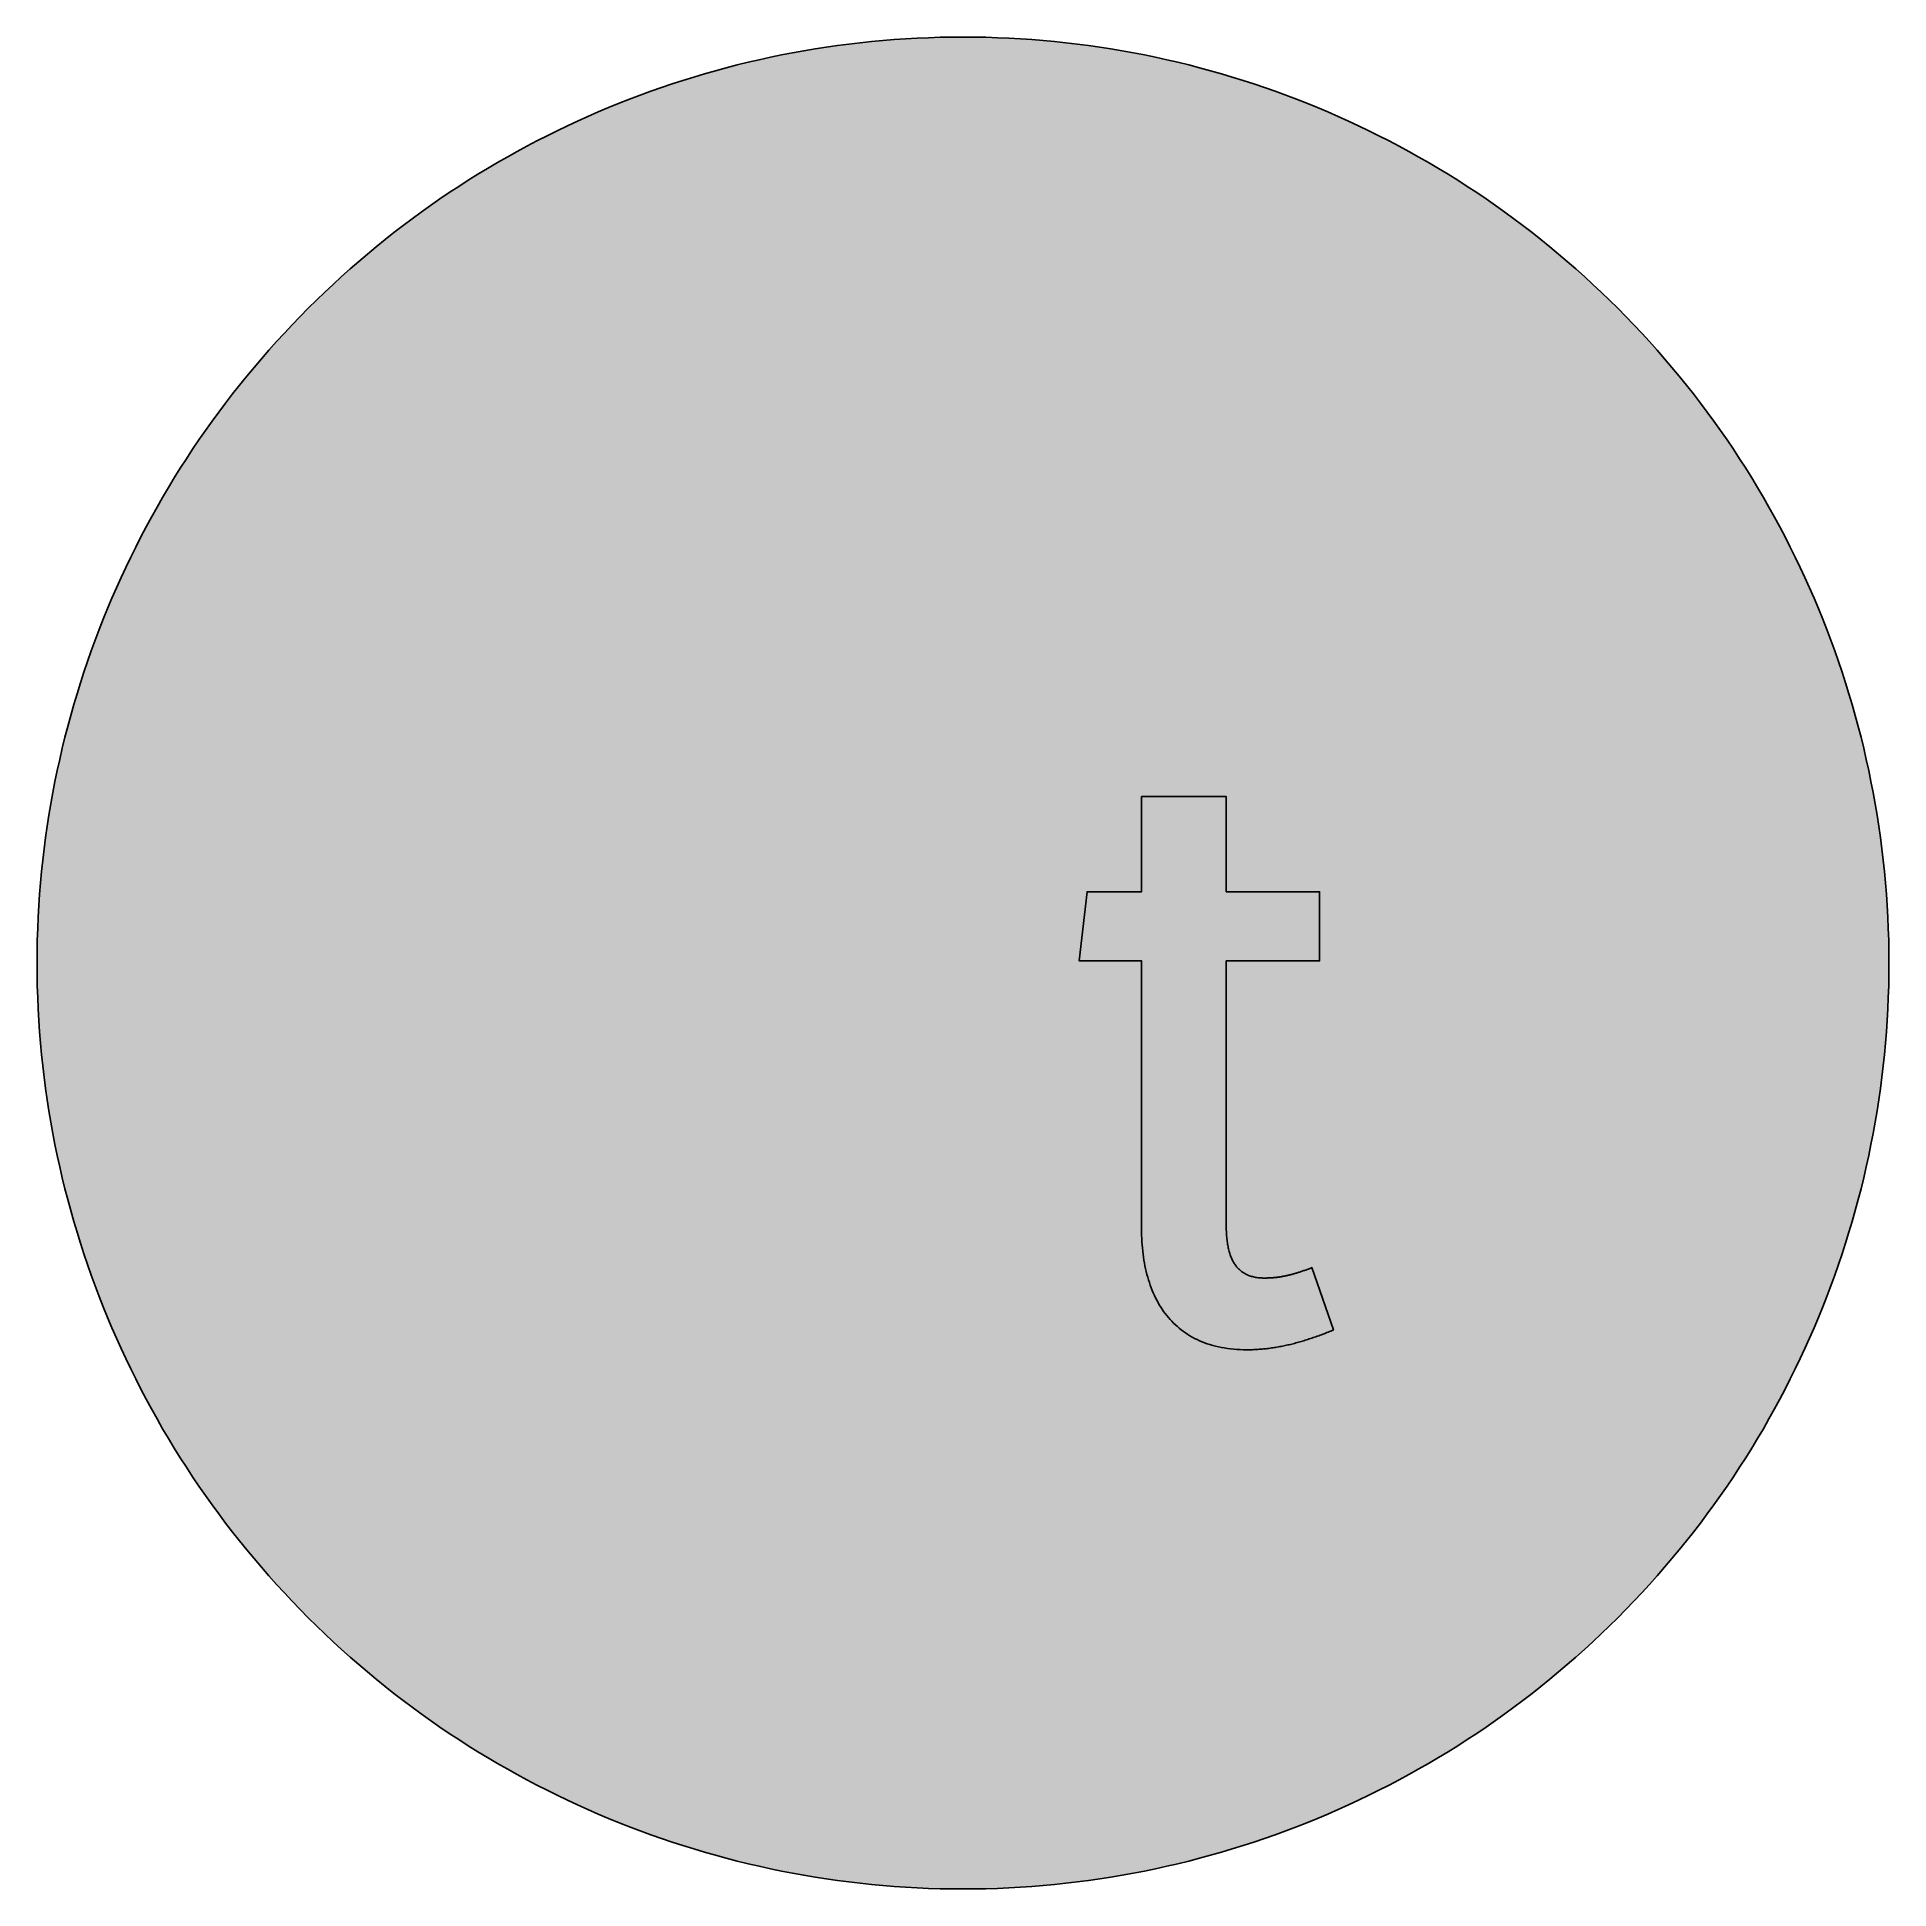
# Model space of a CAD drawing. Header units: millimetres. Extents: x 0 to 212, y 0 to 212.
import ezdxf

# ---------------------------------------------------------------- set-up
doc = ezdxf.new("R2010")
doc.units = ezdxf.units.MM

msp = doc.modelspace()

# ---------------------------------------------------------------- hatches: boundary and pattern name
for color, points in [(254, [(211.7189, 105.8869), (211.709, 107.2007), (211.6861, 108.5139), (211.6455, 109.8245), (211.5871, 111.1326), (211.5134, 112.4407), (211.4245, 113.7437), (211.3204, 115.0468), (211.201, 116.3447), (211.0638, 117.6426), (210.9114, 118.9355), (210.7413, 120.2258), (210.5584, 121.5136), (210.3577, 122.7988), (210.1418, 124.079), (209.9107, 125.3566), (209.6643, 126.6292), (209.4027, 127.8992), (209.1258, 129.1641), (208.8337, 130.4239), (208.5264, 131.6812), (208.2038, 132.936), (207.866, 134.1831), (207.5104, 135.4277), (207.1421, 136.6647), (206.7611, 137.8991), (206.3623, 139.1285), (205.9483, 140.3502), (205.5216, 141.5694), (205.0771, 142.781), (204.6199, 143.9901), (204.1474, 145.1915), (203.6623, 146.3853), (203.1619, 147.574), (202.6463, 148.7576), (202.1154, 149.9362), (201.5693, 151.1046), (201.0105, 152.2705), (200.439, 153.4262), (199.8523, 154.5768), (199.2503, 155.7198), (198.6356, 156.8577), (198.0057, 157.9855), (197.3605, 159.1081), (196.7052, 160.2232), (196.0321, 161.3281), (195.3489, 162.4279), (194.6504, 163.5176), (193.9366, 164.6022), (193.2102, 165.6766), (192.471, 166.7434), (191.7167, 167.8), (190.9521, 168.849), (190.1698, 169.8904), (189.3773, 170.9217), (188.5696, 171.9428), (187.7517, 172.9562), (186.9161, 173.9621), (186.0702, 174.9552), (185.2117, 175.9407), (184.338, 176.9161), (183.454, 177.8838), (182.5549, 178.8389), (181.643, 179.7837), (180.721, 180.7185), (179.7837, 181.643), (178.8389, 182.5549), (177.8838, 183.454), (176.9161, 184.338), (175.9407, 185.2117), (174.9552, 186.0702), (173.9621, 186.9161), (172.9562, 187.7492), (171.9428, 188.5696), (170.9217, 189.3773), (169.8904, 190.1698), (168.849, 190.9496), (167.8, 191.7167), (166.7408, 192.471), (165.6766, 193.2102), (164.6022, 193.9366), (163.5176, 194.6504), (162.4279, 195.3489), (161.3281, 196.0321), (160.2232, 196.7052), (159.1081, 197.3631), (157.9855, 198.0057), (156.8577, 198.6356), (155.7198, 199.2503), (154.5768, 199.8523), (153.4262, 200.439), (152.2705, 201.0131), (151.1046, 201.5719), (149.9362, 202.1154), (148.7576, 202.6463), (147.574, 203.1619), (146.3853, 203.6623), (145.1889, 204.15), (143.9875, 204.6199), (142.781, 205.0796), (141.5694, 205.5216), (140.3502, 205.9483), (139.1285, 206.3623), (137.8991, 206.7611), (136.6647, 207.1446), (135.4252, 207.5129), (134.1831, 207.866), (132.9334, 208.2038), (131.6812, 208.5264), (130.4239, 208.8337), (129.1641, 209.1284), (127.8966, 209.4052), (126.6292, 209.6668), (125.3541, 209.9132), (124.0765, 210.1444), (122.7963, 210.3603), (121.5136, 210.5584), (120.2258, 210.7438), (118.9355, 210.9114), (117.6401, 211.0638), (116.3447, 211.201), (115.0468, 211.3229), (113.7437, 211.4271), (112.4382, 211.516), (111.1326, 211.5896), (109.8245, 211.6455), (108.5113, 211.6861), (107.1982, 211.7115), (105.885, 211.7192), (104.5693, 211.7115), (103.2561, 211.6861), (101.9454, 211.6455), (100.6373, 211.5896), (99.3292, 211.516), (98.0262, 211.4271), (96.7232, 211.3229), (95.4253, 211.201), (94.1273, 211.0638), (92.8345, 210.9114), (91.5441, 210.7438), (90.2564, 210.5584), (88.9711, 210.3603), (87.691, 210.1444), (86.4133, 209.9132), (85.1408, 209.6668), (83.8708, 209.4052), (82.6059, 209.1284), (81.346, 208.8337), (80.0887, 208.5264), (78.834, 208.2038), (77.5868, 207.866), (76.3422, 207.5129), (75.1053, 207.1446), (73.8708, 206.7611), (72.6415, 206.3623), (71.4197, 205.9483), (70.2005, 205.5216), (68.9889, 205.0796), (67.7799, 204.6199), (66.5785, 204.15), (65.3847, 203.6623), (64.196, 203.1619), (63.0123, 202.6463), (61.8338, 202.1154), (60.6628, 201.5719), (59.4995, 201.0131), (58.3438, 200.439), (57.1932, 199.8523), (56.0502, 199.2503), (54.9123, 198.6356), (53.7845, 198.0057), (52.6618, 197.3631), (51.5468, 196.7052), (50.4419, 196.0321), (49.342, 195.3489), (48.2524, 194.6504), (47.1678, 193.9366), (46.0934, 193.2102), (45.0266, 192.471), (43.9699, 191.7167), (42.9209, 190.9496), (41.8795, 190.1698), (40.8483, 189.3773), (39.8272, 188.5696), (38.8137, 187.7492), (37.8079, 186.9161), (36.8148, 186.0702), (35.8292, 185.2117), (34.8539, 184.338), (33.8861, 183.454), (32.9311, 182.5549), (31.9862, 181.643), (31.049, 180.7185), (30.1269, 179.7837), (29.2151, 178.8389), (28.3159, 177.8838), (27.432, 176.9161), (26.5582, 175.9407), (25.6997, 174.9552), (24.8539, 173.9621), (24.0208, 172.9562), (23.2004, 171.9428), (22.3926, 170.9217), (21.6002, 169.8904), (20.8204, 168.849), (20.0533, 167.8), (19.2989, 166.7434), (18.5598, 165.6766), (17.8333, 164.6022), (17.1196, 163.5176), (16.4211, 162.4279), (15.7378, 161.3281), (15.0647, 160.2232), (14.4069, 159.1081), (13.7643, 157.9855), (13.1343, 156.8577), (12.5197, 155.7198), (11.9177, 154.5768), (11.3309, 153.4262), (10.7569, 152.2705), (10.1981, 151.1046), (9.6545, 149.9362), (9.1237, 148.7576), (8.6081, 147.574), (8.1077, 146.3853), (7.62, 145.1915), (7.1501, 143.9901), (6.6904, 142.781), (6.2484, 141.5694), (5.8217, 140.3502), (5.4077, 139.1285), (5.0089, 137.8991), (4.6253, 136.6647), (4.257, 135.4277), (3.904, 134.1831), (3.5662, 132.936), (3.2436, 131.6812), (2.9362, 130.4239), (2.6416, 129.1641), (2.3647, 127.8992), (2.1031, 126.6292), (1.8567, 125.3566), (1.6256, 124.079), (1.4097, 122.7988), (1.2116, 121.5136), (1.0262, 120.2258), (0.8585, 118.9355), (0.7061, 117.6426), (0.569, 116.3447), (0.447, 115.0468), (0.3429, 113.7437), (0.254, 112.4407), (0.1803, 111.1326), (0.1245, 109.8245), (0.0838, 108.5139), (0.0584, 107.2007), (0.0508, 105.885), (0.0584, 104.5718), (0.0838, 103.2586), (0.1245, 101.9454), (0.1803, 100.6373), (0.254, 99.3318), (0.3429, 98.0262), (0.447, 96.7232), (0.569, 95.4253), (0.7061, 94.1299), (0.8585, 92.8345), (1.0262, 91.5441), (1.2116, 90.2564), (1.4097, 88.9737), (1.6256, 87.6935), (1.8567, 86.4159), (2.1031, 85.1408), (2.3647, 83.8733), (2.6416, 82.6059), (2.9362, 81.346), (3.2436, 80.0887), (3.5662, 78.8365), (3.904, 77.5868), (4.257, 76.3448), (4.6253, 75.1053), (5.0089, 73.8708), (5.4077, 72.6415), (5.8217, 71.4197), (6.2484, 70.2005), (6.6904, 68.9889), (7.1501, 67.7824), (7.62, 66.581), (8.1077, 65.3847), (8.6081, 64.196), (9.1237, 63.0123), (9.6545, 61.8338), (10.1981, 60.6654), (10.7569, 59.4995), (11.3309, 58.3438), (11.9177, 57.1932), (12.5197, 56.0502), (13.1343, 54.9123), (13.7643, 53.7845), (14.4069, 52.6618), (15.0647, 51.5468), (15.7378, 50.4419), (16.4211, 49.342), (17.1196, 48.2524), (17.8333, 47.1678), (18.5598, 46.0934), (19.2989, 45.0291), (20.0533, 43.9699), (20.8204, 42.9209), (21.6002, 41.8795), (22.3926, 40.8483), (23.2004, 39.8272), (24.0208, 38.8137), (24.8539, 37.8079), (25.6997, 36.8148), (26.5582, 35.8292), (27.432, 34.8539), (28.3159, 33.8861), (29.2151, 32.9311), (30.1269, 31.9862), (31.049, 31.049), (31.9862, 30.1269), (32.9311, 29.2151), (33.8861, 28.3159), (34.8539, 27.432), (35.8292, 26.5582), (36.8148, 25.6997), (37.8079, 24.8539), (38.8137, 24.0182), (39.8272, 23.2004), (40.8483, 22.3926), (41.8795, 21.6002), (42.9209, 20.8178), (43.9699, 20.0533), (45.0266, 19.2989), (46.0934, 18.5598), (47.1678, 17.8333), (48.2524, 17.1196), (49.342, 16.4211), (50.4419, 15.7378), (51.5468, 15.0647), (52.6618, 14.4094), (53.7845, 13.7643), (54.9123, 13.1343), (56.0502, 12.5197), (57.1932, 11.9177), (58.3438, 11.3309), (59.4995, 10.7594), (60.6628, 10.2006), (61.8338, 9.6545), (63.0123, 9.1237), (64.196, 8.6081), (65.3847, 8.1077), (66.5785, 7.6225), (67.7799, 7.1501), (68.9889, 6.6929), (70.2005, 6.2484), (71.4197, 5.8217), (72.6415, 5.4077), (73.8708, 5.0089), (75.1053, 4.6279), (76.3422, 4.2596), (77.5868, 3.904), (78.834, 3.5662), (80.0887, 3.2436), (81.346, 2.9362), (82.6059, 2.6441), (83.8708, 2.3673), (85.1408, 2.1057), (86.4133, 1.8593), (87.691, 1.6281), (88.9711, 1.4122), (90.2564, 1.2116), (91.5441, 1.0287), (92.8345, 0.8585), (94.1273, 0.7061), (95.4253, 0.569), (96.7232, 0.4496), (98.0262, 0.3454), (99.3292, 0.2565), (100.6373, 0.1829), (101.9454, 0.1245), (103.2561, 0.0838), (104.5693, 0.061), (105.885, 0.0533), (107.1982, 0.061), (108.5113, 0.0838), (109.8245, 0.1245), (111.1326, 0.1829), (112.4382, 0.2565), (113.7437, 0.3454), (115.0468, 0.4496), (116.3447, 0.569), (117.6401, 0.7061), (118.9355, 0.8585), (120.2258, 1.0287), (121.5136, 1.2116), (122.7963, 1.4122), (124.0765, 1.6281), (125.3541, 1.8593), (126.6292, 2.1057), (127.8966, 2.3673), (129.1641, 2.6441), (130.4239, 2.9362), (131.6812, 3.2436), (132.9334, 3.5662), (134.1831, 3.904), (135.4252, 4.2596), (136.6647, 4.6279), (137.8991, 5.0089), (139.1285, 5.4077), (140.3502, 5.8217), (141.5694, 6.2484), (142.781, 6.6929), (143.9875, 7.1501), (145.1889, 7.6225), (146.3853, 8.1077), (147.574, 8.6081), (148.7576, 9.1237), (149.9362, 9.6545), (151.1046, 10.2006), (152.2705, 10.7594), (153.4262, 11.3309), (154.5768, 11.9177), (155.7198, 12.5197), (156.8577, 13.1343), (157.9855, 13.7643), (159.1081, 14.4094), (160.2232, 15.0647), (161.3281, 15.7378), (162.4279, 16.4211), (163.5176, 17.1196), (164.6022, 17.8333), (165.6766, 18.5598), (166.7408, 19.2989), (167.8, 20.0533), (168.849, 20.8178), (169.8904, 21.6002), (170.9217, 22.3926), (171.9428, 23.2004), (172.9562, 24.0182), (173.9621, 24.8539), (174.9552, 25.6997), (175.9407, 26.5582), (176.9161, 27.432), (177.8838, 28.3159), (178.8389, 29.2151), (179.7837, 30.1269), (180.721, 31.049), (181.643, 31.9862), (182.5549, 32.9311), (183.454, 33.8861), (184.338, 34.8539), (185.2117, 35.8292), (186.0702, 36.8148), (186.9161, 37.8079), (187.7517, 38.8137), (188.5696, 39.8272), (189.3773, 40.8483), (190.1698, 41.8795), (190.9521, 42.9209), (191.7167, 43.9699), (192.471, 45.0291), (193.2102, 46.0934), (193.9366, 47.1678), (194.6504, 48.2524), (195.3489, 49.342), (196.0321, 50.4419), (196.7052, 51.5468), (197.3605, 52.6618), (198.0057, 53.7845), (198.6356, 54.9123), (199.2503, 56.0502), (199.8523, 57.1932), (200.439, 58.3438), (201.0105, 59.4995), (201.5693, 60.6654), (202.1154, 61.8338), (202.6463, 63.0123), (203.1619, 64.196), (203.6623, 65.3847), (204.1474, 66.581), (204.6199, 67.7824), (205.0771, 68.9889), (205.5216, 70.2005), (205.9483, 71.4197), (206.3623, 72.6415), (206.7611, 73.8708), (207.1421, 75.1053), (207.5104, 76.3448), (207.866, 77.5868), (208.2038, 78.8365), (208.5264, 80.0887), (208.8337, 81.346), (209.1258, 82.6059), (209.4027, 83.8733), (209.6643, 85.1408), (209.9107, 86.4159), (210.1418, 87.6935), (210.3577, 88.9737), (210.5584, 90.2564), (210.7413, 91.5441), (210.9114, 92.8345), (211.0638, 94.1299), (211.201, 95.4253), (211.3204, 96.7232), (211.4245, 98.0262), (211.5134, 99.3318), (211.5871, 100.6373), (211.6455, 101.9454), (211.6861, 103.2586), (211.709, 104.5718), (211.7166, 105.885)]), (59, [(126.2916, 75.5121), (126.2939, 75.1383), (126.3015, 74.7674), (126.3142, 74.3991), (126.3345, 74.0359), (126.3574, 73.6778), (126.3879, 73.3196), (126.4234, 72.9691), (126.4641, 72.6186), (126.5098, 72.2757), (126.5631, 71.9328), (126.619, 71.5975), (126.6825, 71.2648), (126.7511, 70.9346), (126.8273, 70.6095), (126.906, 70.2894), (126.9924, 69.9745), (127.0838, 69.6646), (127.1829, 69.3572), (127.2845, 69.055), (127.3937, 68.7578), (127.508, 68.4657), (127.6299, 68.1787), (127.7569, 67.8967), (127.889, 67.6199), (128.0287, 67.3481), (128.1735, 67.0814), (128.3233, 66.8198), (128.4808, 66.5632), (128.6434, 66.3143), (128.811, 66.0679), (128.9863, 65.8292), (129.1666, 65.5955), (129.3546, 65.3694), (129.5476, 65.1485), (129.7457, 64.9326), (129.9515, 64.7217), (130.1648, 64.5185), (130.3833, 64.323), (130.6068, 64.1325), (130.8379, 63.947), (131.0742, 63.7718), (131.318, 63.5991), (131.5695, 63.4365), (131.826, 63.279), (132.0876, 63.1266), (132.3569, 62.9844), (132.6337, 62.8472), (132.9157, 62.7177), (133.2052, 62.5958), (133.4999, 62.4815), (133.8021, 62.3722), (134.1095, 62.2732), (134.427, 62.1792), (134.747, 62.0954), (135.0772, 62.0166), (135.4125, 61.9481), (135.7528, 61.8871), (136.1034, 61.8338), (136.459, 61.788), (136.8222, 61.7499), (137.1905, 61.7195), (137.5664, 61.6991), (137.9499, 61.6864), (138.3411, 61.6814), (138.496, 61.6839), (138.6535, 61.6839), (138.811, 61.689), (138.9685, 61.6915), (139.126, 61.6991), (139.2834, 61.7042), (139.4384, 61.7144), (139.5959, 61.722), (139.7508, 61.7347), (139.9083, 61.7449), (140.0632, 61.7601), (140.2207, 61.7728), (140.3756, 61.788), (140.5306, 61.8058), (140.6881, 61.8236), (140.843, 61.8439), (140.9979, 61.8642), (141.1529, 61.8846), (141.3078, 61.9074), (141.4628, 61.9303), (141.6177, 61.9557), (141.7726, 61.9811), (141.9276, 62.009), (142.0825, 62.037), (142.2375, 62.0649), (142.3924, 62.0954), (142.5448, 62.1284), (142.6997, 62.1589), (142.8547, 62.1919), (143.0096, 62.2275), (143.162, 62.263), (143.317, 62.2986), (143.4694, 62.3367), (143.6243, 62.3748), (143.7792, 62.4154), (143.9316, 62.4561), (144.0866, 62.4967), (144.239, 62.5399), (144.3914, 62.5831), (144.5463, 62.6288), (144.6987, 62.672), (144.8537, 62.7202), (145.0061, 62.7659), (145.1585, 62.8142), (145.3134, 62.8625), (145.4658, 62.9133), (145.6182, 62.9641), (145.7706, 63.0149), (145.9255, 63.0682), (146.0779, 63.1215), (146.2303, 63.1749), (146.3827, 63.2308), (146.5377, 63.2866), (146.6901, 63.3425), (146.8425, 63.4009), (146.9949, 63.4594), (147.1473, 63.5178), (147.2997, 63.5787), (147.4546, 63.6397), (147.607, 63.7007), (147.7594, 63.7642), (147.9118, 63.8251), (148.0642, 63.8912), (148.2166, 63.9547), (145.7494, 71.0664), (145.6411, 71.0235), (145.5369, 70.9828), (145.4328, 70.9447), (145.3312, 70.9041), (145.2296, 70.8685), (145.1305, 70.8304), (145.0289, 70.7949), (144.9324, 70.7593), (144.8333, 70.7238), (144.7368, 70.6907), (144.6428, 70.6577), (144.5463, 70.6247), (144.4549, 70.5942), (144.3609, 70.5637), (144.2695, 70.5333), (144.178, 70.5053), (144.0866, 70.4774), (143.9977, 70.4494), (143.9088, 70.4215), (143.8199, 70.3961), (143.7335, 70.3707), (143.6472, 70.3478), (143.5608, 70.3224), (143.4744, 70.2996), (143.3906, 70.2767), (143.3043, 70.2564), (143.2204, 70.2335), (143.1392, 70.2132), (143.0553, 70.1954), (142.9741, 70.1751), (142.8928, 70.1573), (142.8115, 70.1396), (142.7302, 70.1218), (142.6489, 70.1065), (142.5702, 70.0913), (142.4889, 70.0761), (142.4102, 70.0608), (142.3314, 70.0456), (142.2527, 70.0329), (142.174, 70.0202), (142.0952, 70.0075), (142.019, 69.9973), (141.9403, 69.9872), (141.8641, 69.977), (141.7853, 69.9668), (141.7091, 69.9567), (141.6304, 69.9491), (141.5542, 69.9414), (141.478, 69.9338), (141.3993, 69.9262), (141.3231, 69.9186), (141.2469, 69.9135), (141.1707, 69.9084), (141.0919, 69.9033), (141.0157, 69.8983), (140.9395, 69.8957), (140.8608, 69.8906), (140.7846, 69.8881), (140.7058, 69.8856), (140.6296, 69.883), (140.5509, 69.883), (140.4722, 69.8805), (140.396, 69.8805), (140.3172, 69.8805), (140.1699, 69.8805), (140.0251, 69.8856), (139.8854, 69.8932), (139.7457, 69.9059), (139.6111, 69.9186), (139.479, 69.9364), (139.3495, 69.9567), (139.2225, 69.9821), (139.098, 70.0075), (138.9761, 70.038), (138.8567, 70.071), (138.7399, 70.1065), (138.6281, 70.1446), (138.5164, 70.1878), (138.4097, 70.231), (138.303, 70.2793), (138.2014, 70.3301), (138.0998, 70.3859), (138.0033, 70.4418), (137.9068, 70.5028), (137.8153, 70.5637), (137.7239, 70.6298), (137.6375, 70.6984), (137.5512, 70.772), (137.4699, 70.8457), (137.3886, 70.9219), (137.3099, 71.0032), (137.2362, 71.087), (137.1625, 71.1733), (137.0914, 71.2622), (137.0228, 71.3537), (136.9568, 71.4477), (136.8933, 71.5467), (136.8323, 71.6458), (136.7739, 71.7499), (136.7155, 71.8541), (136.6622, 71.9633), (136.6088, 72.075), (136.5606, 72.1893), (136.5123, 72.3062), (136.4666, 72.4256), (136.4209, 72.5475), (136.3802, 72.6745), (136.3421, 72.8015), (136.304, 72.931), (136.2685, 73.0656), (136.2354, 73.2003), (136.205, 73.34), (136.1745, 73.4797), (136.1491, 73.6244), (136.1237, 73.7692), (136.1008, 73.9191), (136.078, 74.0715), (136.0602, 74.2239), (136.0424, 74.3814), (136.0272, 74.5414), (136.0145, 74.7039), (136.0018, 74.8665), (135.9916, 75.0341), (135.984, 75.2043), (135.9789, 75.3745), (135.9738, 75.5498), (135.9713, 75.7276), (135.9687, 75.9054), (135.9711, 106.1335), (146.6398, 106.1335), (146.6398, 114.0351), (135.9711, 114.0351), (135.9711, 124.901), (126.2916, 124.901), (126.2916, 114.0351), (120.0686, 114.0351), (119.1796, 106.1335), (126.2916, 106.1335)])]:
    msp.add_hatch(color=color).paths.add_polyline_path(points)
h = msp.add_hatch(color=22)
edge = h.paths.add_edge_path()
edge.add_line((206.4272, 105.8869), (206.4182, 107.1347))
edge.add_line((206.4182, 107.1347), (206.3953, 108.3818))
edge.add_line((206.3953, 108.3818), (206.3572, 109.6264))
edge.add_line((206.3572, 109.6264), (206.3013, 110.871))
edge.add_line((206.3013, 110.871), (206.2328, 112.1131))
edge.add_line((206.2328, 112.1131), (206.1489, 113.3526))
edge.add_line((206.1489, 113.3526), (206.0499, 114.5896))
edge.add_line((206.0499, 114.5896), (205.933, 115.824))
edge.add_line((205.933, 115.824), (205.8035, 117.0534))
edge.add_line((205.8035, 117.0534), (205.6587, 118.2827))
edge.add_line((205.6587, 118.2827), (205.4987, 119.5095))
edge.add_line((205.4987, 119.5095), (205.3234, 120.7313))
edge.add_line((205.3234, 120.7313), (205.1355, 121.953))
edge.add_line((205.1355, 121.953), (204.9297, 123.1697))
edge.add_line((204.9297, 123.1697), (204.7113, 124.3813))
edge.add_line((204.7113, 124.3813), (204.4776, 125.5928))
edge.add_line((204.4776, 125.5928), (204.2287, 126.7968))
edge.add_line((204.2287, 126.7968), (203.9645, 128.0008))
edge.add_line((203.9645, 128.0008), (203.6877, 129.1971))
edge.add_line((203.6877, 129.1971), (203.393, 130.3934))
edge.add_line((203.393, 130.3934), (203.0882, 131.5822))
edge.add_line((203.0882, 131.5822), (202.7657, 132.7683))
edge.add_line((202.7657, 132.7683), (202.4304, 133.9494))
edge.add_line((202.4304, 133.9494), (202.0799, 135.1255))
edge.add_line((202.0799, 135.1255), (201.7166, 136.2989))
edge.add_line((201.7166, 136.2989), (201.3382, 137.4648))
edge.add_line((201.3382, 137.4648), (200.9445, 138.6281))
edge.add_line((200.9445, 138.6281), (200.5381, 139.7864))
edge.add_line((200.5381, 139.7864), (200.119, 140.937))
edge.add_line((200.119, 140.937), (199.6846, 142.0851))
edge.add_line((199.6846, 142.0851), (199.2351, 143.2255))
edge.add_line((199.2351, 143.2255), (198.7728, 144.3609))
edge.add_line((198.7728, 144.3609), (198.2978, 145.4912))
edge.add_line((198.2978, 145.4912), (197.8076, 146.6139))
edge.add_line((197.8076, 146.6139), (197.3047, 147.734))
edge.add_line((197.3047, 147.734), (196.7865, 148.844))
edge.add_line((196.7865, 148.844), (196.2556, 149.9514))
edge.add_line((196.2556, 149.9514), (195.7121, 151.0513))
edge.add_line((195.7121, 151.0513), (195.1533, 152.1435))
edge.add_line((195.1533, 152.1435), (194.5818, 153.2306))
edge.add_line((194.5818, 153.2306), (193.9976, 154.3101))
edge.add_line((193.9976, 154.3101), (193.4007, 155.382))
edge.add_line((193.4007, 155.382), (192.7885, 156.4462))
edge.add_line((192.7885, 156.4462), (192.1637, 157.5054))
edge.add_line((192.1637, 157.5054), (191.5262, 158.557))
edge.add_line((191.5262, 158.557), (190.8759, 159.6009))
edge.add_line((190.8759, 159.6009), (190.2104, 160.6372))
edge.add_line((190.2104, 160.6372), (189.5348, 161.6659))
edge.add_line((189.5348, 161.6659), (188.8439, 162.687))
edge.add_line((188.8439, 162.687), (188.1429, 163.7005))
edge.add_line((188.1429, 163.7005), (187.4266, 164.7038))
edge.add_line((187.4266, 164.7038), (186.6976, 165.702))
edge.add_line((186.6976, 165.702), (185.9559, 166.69))
edge.add_line((185.9559, 166.69), (185.2041, 167.6705))
edge.add_line((185.2041, 167.6705), (184.437, 168.6408))
edge.add_line((184.437, 168.6408), (183.6572, 169.6034))
edge.add_line((183.6572, 169.6034), (182.8673, 170.5585))
edge.add_line((182.8673, 170.5585), (182.0621, 171.5033))
edge.add_line((182.0621, 171.5033), (181.2468, 172.4381))
edge.add_line((181.2468, 172.4381), (180.4162, 173.3652))
edge.add_line((180.4162, 173.3652), (179.5755, 174.2846))
edge.add_line((179.5755, 174.2846), (178.722, 175.1914))
edge.add_line((178.722, 175.1914), (177.8559, 176.0906))
edge.add_line((177.8559, 176.0906), (176.9796, 176.9796))
edge.add_line((176.9796, 176.9796), (176.0906, 177.8559))
edge.add_line((176.0906, 177.8559), (175.1914, 178.722))
edge.add_line((175.1914, 178.722), (174.2846, 179.5755))
edge.add_line((174.2846, 179.5755), (173.3652, 180.4162))
edge.add_line((173.3652, 180.4162), (172.4381, 181.2442))
edge.add_line((172.4381, 181.2442), (171.5033, 182.0621))
edge.add_line((171.5033, 182.0621), (170.5585, 182.8648))
edge.add_line((170.5585, 182.8648), (169.6034, 183.6572))
edge.add_line((169.6034, 183.6572), (168.6408, 184.437))
edge.add_line((168.6408, 184.437), (167.6705, 185.2041))
edge.add_line((167.6705, 185.2041), (166.69, 185.9559))
edge.add_line((166.69, 185.9559), (165.702, 186.6976))
edge.add_line((165.702, 186.6976), (164.7038, 187.4266))
edge.add_line((164.7038, 187.4266), (163.7005, 188.1429))
edge.add_line((163.7005, 188.1429), (162.687, 188.8439))
edge.add_line((162.687, 188.8439), (161.6659, 189.5348))
edge.add_line((161.6659, 189.5348), (160.6372, 190.2104))
edge.add_line((160.6372, 190.2104), (159.6009, 190.8759))
edge.add_line((159.6009, 190.8759), (158.557, 191.5262))
edge.add_line((158.557, 191.5262), (157.5054, 192.1637))
edge.add_line((157.5054, 192.1637), (156.4462, 192.7885))
edge.add_line((156.4462, 192.7885), (155.382, 193.4007))
edge.add_line((155.382, 193.4007), (154.3075, 193.9976))
edge.add_line((154.3075, 193.9976), (153.228, 194.5818))
edge.add_line((153.228, 194.5818), (152.1435, 195.1533))
edge.add_line((152.1435, 195.1533), (151.0487, 195.7121))
edge.add_line((151.0487, 195.7121), (149.9514, 196.2556))
edge.add_line((149.9514, 196.2556), (148.844, 196.7865))
edge.add_line((148.844, 196.7865), (147.734, 197.3047))
edge.add_line((147.734, 197.3047), (146.6139, 197.8076))
edge.add_line((146.6139, 197.8076), (145.4912, 198.2978))
edge.add_line((145.4912, 198.2978), (144.3609, 198.7728))
edge.add_line((144.3609, 198.7728), (143.2255, 199.2351))
edge.add_line((143.2255, 199.2351), (142.0825, 199.6846))
edge.add_line((142.0825, 199.6846), (140.937, 200.119))
edge.add_line((140.937, 200.119), (139.7838, 200.5406))
edge.add_line((139.7838, 200.5406), (138.6281, 200.947))
edge.add_line((138.6281, 200.947), (137.4648, 201.3382))
edge.add_line((137.4648, 201.3382), (136.2989, 201.7166))
edge.add_line((136.2989, 201.7166), (135.1255, 202.0824))
edge.add_line((135.1255, 202.0824), (133.9494, 202.4304))
edge.add_line((133.9494, 202.4304), (132.7683, 202.7657))
edge.add_line((132.7683, 202.7657), (131.5822, 203.0882))
edge.add_line((131.5822, 203.0882), (130.3909, 203.3956))
edge.add_line((130.3909, 203.3956), (129.1971, 203.6877))
edge.add_line((129.1971, 203.6877), (127.9982, 203.9645))
edge.add_line((127.9982, 203.9645), (126.7968, 204.2287))
edge.add_line((126.7968, 204.2287), (125.5903, 204.4776))
edge.add_line((125.5903, 204.4776), (124.3813, 204.7113))
edge.add_line((124.3813, 204.7113), (123.1671, 204.9323))
edge.add_line((123.1671, 204.9323), (121.9505, 205.1355))
edge.add_line((121.9505, 205.1355), (120.7313, 205.326))
edge.add_line((120.7313, 205.326), (119.5095, 205.5012))
edge.add_line((119.5095, 205.5012), (118.2827, 205.6613))
edge.add_line((118.2827, 205.6613), (117.0534, 205.806))
edge.add_line((117.0534, 205.806), (115.8215, 205.9356))
edge.add_line((115.8215, 205.9356), (114.587, 206.0499))
edge.add_line((114.587, 206.0499), (113.35, 206.1489))
edge.add_line((113.35, 206.1489), (112.1105, 206.2353))
edge.add_line((112.1105, 206.2353), (110.871, 206.3039))
edge.add_line((110.871, 206.3039), (109.6264, 206.3572))
edge.add_line((109.6264, 206.3572), (108.3818, 206.3953))
edge.add_line((108.3818, 206.3953), (107.1347, 206.4207))
edge.add_line((107.1347, 206.4207), (105.885, 206.4283))
edge.add_line((105.885, 206.4283), (104.6353, 206.4207))
edge.add_line((104.6353, 206.4207), (103.3882, 206.3953))
edge.add_line((103.3882, 206.3953), (102.1436, 206.3572))
edge.add_line((102.1436, 206.3572), (100.899, 206.3039))
edge.add_line((100.899, 206.3039), (99.6569, 206.2353))
edge.add_line((99.6569, 206.2353), (98.4174, 206.1489))
edge.add_line((98.4174, 206.1489), (97.1804, 206.0499))
edge.add_line((97.1804, 206.0499), (95.946, 205.9356))
edge.add_line((95.946, 205.9356), (94.7166, 205.806))
edge.add_line((94.7166, 205.806), (93.4872, 205.6613))
edge.add_line((93.4872, 205.6613), (92.2604, 205.5012))
edge.add_line((92.2604, 205.5012), (91.0387, 205.326))
edge.add_line((91.0387, 205.326), (89.8169, 205.1355))
edge.add_line((89.8169, 205.1355), (88.6003, 204.9323))
edge.add_line((88.6003, 204.9323), (87.3887, 204.7113))
edge.add_line((87.3887, 204.7113), (86.1771, 204.4776))
edge.add_line((86.1771, 204.4776), (84.9732, 204.2287))
edge.add_line((84.9732, 204.2287), (83.7692, 203.9645))
edge.add_line((83.7692, 203.9645), (82.5729, 203.6877))
edge.add_line((82.5729, 203.6877), (81.3765, 203.3956))
edge.add_line((81.3765, 203.3956), (80.1878, 203.0882))
edge.add_line((80.1878, 203.0882), (79.0016, 202.7657))
edge.add_line((79.0016, 202.7657), (77.8205, 202.4304))
edge.add_line((77.8205, 202.4304), (76.6445, 202.0824))
edge.add_line((76.6445, 202.0824), (75.471, 201.7166))
edge.add_line((75.471, 201.7166), (74.3052, 201.3382))
edge.add_line((74.3052, 201.3382), (73.1418, 200.947))
edge.add_line((73.1418, 200.947), (71.9836, 200.5406))
edge.add_line((71.9836, 200.5406), (70.833, 200.119))
edge.add_line((70.833, 200.119), (69.6849, 199.6846))
edge.add_line((69.6849, 199.6846), (68.5444, 199.2351))
edge.add_line((68.5444, 199.2351), (67.4091, 198.7728))
edge.add_line((67.4091, 198.7728), (66.2788, 198.2978))
edge.add_line((66.2788, 198.2978), (65.1561, 197.8076))
edge.add_line((65.1561, 197.8076), (64.0359, 197.3047))
edge.add_line((64.0359, 197.3047), (62.926, 196.7865))
edge.add_line((62.926, 196.7865), (61.8185, 196.2556))
edge.add_line((61.8185, 196.2556), (60.7187, 195.7121))
edge.add_line((60.7187, 195.7121), (59.6265, 195.1533))
edge.add_line((59.6265, 195.1533), (58.5394, 194.5818))
edge.add_line((58.5394, 194.5818), (57.4599, 193.9976))
edge.add_line((57.4599, 193.9976), (56.388, 193.4007))
edge.add_line((56.388, 193.4007), (55.3237, 192.7885))
edge.add_line((55.3237, 192.7885), (54.2646, 192.1637))
edge.add_line((54.2646, 192.1637), (53.213, 191.5262))
edge.add_line((53.213, 191.5262), (52.1691, 190.8759))
edge.add_line((52.1691, 190.8759), (51.1327, 190.2104))
edge.add_line((51.1327, 190.2104), (50.104, 189.5348))
edge.add_line((50.104, 189.5348), (49.083, 188.8439))
edge.add_line((49.083, 188.8439), (48.0695, 188.1429))
edge.add_line((48.0695, 188.1429), (47.0662, 187.4266))
edge.add_line((47.0662, 187.4266), (46.068, 186.6976))
edge.add_line((46.068, 186.6976), (45.0799, 185.9559))
edge.add_line((45.0799, 185.9559), (44.0995, 185.2041))
edge.add_line((44.0995, 185.2041), (43.1292, 184.437))
edge.add_line((43.1292, 184.437), (42.1665, 183.6572))
edge.add_line((42.1665, 183.6572), (41.2115, 182.8648))
edge.add_line((41.2115, 182.8648), (40.2666, 182.0621))
edge.add_line((40.2666, 182.0621), (39.3319, 181.2442))
edge.add_line((39.3319, 181.2442), (38.4048, 180.4162))
edge.add_line((38.4048, 180.4162), (37.4853, 179.5755))
edge.add_line((37.4853, 179.5755), (36.5785, 178.722))
edge.add_line((36.5785, 178.722), (35.6794, 177.8559))
edge.add_line((35.6794, 177.8559), (34.7904, 176.9796))
edge.add_line((34.7904, 176.9796), (33.9141, 176.0906))
edge.add_line((33.9141, 176.0906), (33.0479, 175.1914))
edge.add_line((33.0479, 175.1914), (32.1945, 174.2846))
edge.add_line((32.1945, 174.2846), (31.3538, 173.3652))
edge.add_line((31.3538, 173.3652), (30.5257, 172.4381))
edge.add_line((30.5257, 172.4381), (29.7078, 171.5033))
edge.add_line((29.7078, 171.5033), (28.9052, 170.5585))
edge.add_line((28.9052, 170.5585), (28.1127, 169.6034))
edge.add_line((28.1127, 169.6034), (27.3329, 168.6408))
edge.add_line((27.3329, 168.6408), (26.5659, 167.6705))
edge.add_line((26.5659, 167.6705), (25.814, 166.69))
edge.add_line((25.814, 166.69), (25.0723, 165.702))
edge.add_line((25.0723, 165.702), (24.3434, 164.7038))
edge.add_line((24.3434, 164.7038), (23.6271, 163.7005))
edge.add_line((23.6271, 163.7005), (22.926, 162.687))
edge.add_line((22.926, 162.687), (22.2352, 161.6659))
edge.add_line((22.2352, 161.6659), (21.5595, 160.6372))
edge.add_line((21.5595, 160.6372), (20.894, 159.6009))
edge.add_line((20.894, 159.6009), (20.2438, 158.557))
edge.add_line((20.2438, 158.557), (19.6063, 157.5054))
edge.add_line((19.6063, 157.5054), (18.9814, 156.4462))
edge.add_line((18.9814, 156.4462), (18.3693, 155.382))
edge.add_line((18.3693, 155.382), (17.7724, 154.3101))
edge.add_line((17.7724, 154.3101), (17.1882, 153.2306))
edge.add_line((17.1882, 153.2306), (16.6167, 152.1435))
edge.add_line((16.6167, 152.1435), (16.0579, 151.0513))
edge.add_line((16.0579, 151.0513), (15.5143, 149.9514))
edge.add_line((15.5143, 149.9514), (14.9835, 148.844))
edge.add_line((14.9835, 148.844), (14.4653, 147.734))
edge.add_line((14.4653, 147.734), (13.9624, 146.6139))
edge.add_line((13.9624, 146.6139), (13.4722, 145.4912))
edge.add_line((13.4722, 145.4912), (12.9972, 144.3609))
edge.add_line((12.9972, 144.3609), (12.5349, 143.2255))
edge.add_line((12.5349, 143.2255), (12.0853, 142.0851))
edge.add_line((12.0853, 142.0851), (11.651, 140.937))
edge.add_line((11.651, 140.937), (11.2293, 139.7864))
edge.add_line((11.2293, 139.7864), (10.8229, 138.6281))
edge.add_line((10.8229, 138.6281), (10.4318, 137.4648))
edge.add_line((10.4318, 137.4648), (10.0533, 136.2989))
edge.add_line((10.0533, 136.2989), (9.6876, 135.1255))
edge.add_line((9.6876, 135.1255), (9.3396, 133.9494))
edge.add_line((9.3396, 133.9494), (9.0043, 132.7683))
edge.add_line((9.0043, 132.7683), (8.6817, 131.5822))
edge.add_line((8.6817, 131.5822), (8.3744, 130.3934))
edge.add_line((8.3744, 130.3934), (8.0823, 129.1971))
edge.add_line((8.0823, 129.1971), (7.8054, 128.0008))
edge.add_line((7.8054, 128.0008), (7.5413, 126.7968))
edge.add_line((7.5413, 126.7968), (7.2923, 125.5928))
edge.add_line((7.2923, 125.5928), (7.0587, 124.3813))
edge.add_line((7.0587, 124.3813), (6.8377, 123.1697))
edge.add_line((6.8377, 123.1697), (6.6345, 121.953))
edge.add_line((6.6345, 121.953), (6.444, 120.7313))
edge.add_line((6.444, 120.7313), (6.2687, 119.5095))
edge.add_line((6.2687, 119.5095), (6.1087, 118.2827))
edge.add_line((6.1087, 118.2827), (5.9639, 117.0534))
edge.add_line((5.9639, 117.0534), (5.8344, 115.824))
edge.add_line((5.8344, 115.824), (5.7201, 114.5896))
edge.add_line((5.7201, 114.5896), (5.621, 113.3526))
edge.add_line((5.621, 113.3526), (5.5347, 112.1131))
edge.add_line((5.5347, 112.1131), (5.4661, 110.871))
edge.add_line((5.4661, 110.871), (5.4127, 109.6264))
edge.add_line((5.4127, 109.6264), (5.3746, 108.3818))
edge.add_line((5.3746, 108.3818), (5.3492, 107.1347))
edge.add_line((5.3492, 107.1347), (5.3416, 105.885))
edge.add_line((5.3416, 105.885), (5.3492, 104.6353))
edge.add_line((5.3492, 104.6353), (5.3746, 103.3882))
edge.add_line((5.3746, 103.3882), (5.4127, 102.1436))
edge.add_line((5.4127, 102.1436), (5.4661, 100.899))
edge.add_line((5.4661, 100.899), (5.5347, 99.6594))
edge.add_line((5.5347, 99.6594), (5.621, 98.4199))
edge.add_line((5.621, 98.4199), (5.7201, 97.1829))
edge.add_line((5.7201, 97.1829), (5.8344, 95.9485))
edge.add_line((5.8344, 95.9485), (5.9639, 94.7166))
edge.add_line((5.9639, 94.7166), (6.1087, 93.4872))
edge.add_line((6.1087, 93.4872), (6.2687, 92.2604))
edge.add_line((6.2687, 92.2604), (6.444, 91.0387))
edge.add_line((6.444, 91.0387), (6.6345, 89.8195))
edge.add_line((6.6345, 89.8195), (6.8377, 88.6028))
edge.add_line((6.8377, 88.6028), (7.0587, 87.3887))
edge.add_line((7.0587, 87.3887), (7.2923, 86.1797))
edge.add_line((7.2923, 86.1797), (7.5413, 84.9732))
edge.add_line((7.5413, 84.9732), (7.8054, 83.7717))
edge.add_line((7.8054, 83.7717), (8.0823, 82.5729))
edge.add_line((8.0823, 82.5729), (8.3744, 81.3791))
edge.add_line((8.3744, 81.3791), (8.6817, 80.1878))
edge.add_line((8.6817, 80.1878), (9.0043, 79.0016))
edge.add_line((9.0043, 79.0016), (9.3396, 77.8205))
edge.add_line((9.3396, 77.8205), (9.6876, 76.6445))
edge.add_line((9.6876, 76.6445), (10.0533, 75.471))
edge.add_line((10.0533, 75.471), (10.4318, 74.3052))
edge.add_line((10.4318, 74.3052), (10.8229, 73.1418))
edge.add_line((10.8229, 73.1418), (11.2293, 71.9861))
edge.add_line((11.2293, 71.9861), (11.651, 70.833))
edge.add_line((11.651, 70.833), (12.0853, 69.6874))
edge.add_line((12.0853, 69.6874), (12.5349, 68.5444))
edge.add_line((12.5349, 68.5444), (12.9972, 67.4091))
edge.add_line((12.9972, 67.4091), (13.4722, 66.2788))
edge.add_line((13.4722, 66.2788), (13.9624, 65.1561))
edge.add_line((13.9624, 65.1561), (14.4653, 64.0359))
edge.add_line((14.4653, 64.0359), (14.9835, 62.926))
edge.add_line((14.9835, 62.926), (15.5143, 61.8185))
edge.add_line((15.5143, 61.8185), (16.0579, 60.7212))
edge.add_line((16.0579, 60.7212), (16.6167, 59.6265))
edge.add_line((16.6167, 59.6265), (17.1882, 58.5419))
edge.add_line((17.1882, 58.5419), (17.7724, 57.4624))
edge.add_line((17.7724, 57.4624), (18.3693, 56.388))
edge.add_line((18.3693, 56.388), (18.9814, 55.3237))
edge.add_line((18.9814, 55.3237), (19.6063, 54.2646))
edge.add_line((19.6063, 54.2646), (20.2438, 53.213))
edge.add_line((20.2438, 53.213), (20.894, 52.1691))
edge.add_line((20.894, 52.1691), (21.5595, 51.1327))
edge.add_line((21.5595, 51.1327), (22.2352, 50.104))
edge.add_line((22.2352, 50.104), (22.926, 49.083))
edge.add_line((22.926, 49.083), (23.6271, 48.0695))
edge.add_line((23.6271, 48.0695), (24.3434, 47.0662))
edge.add_line((24.3434, 47.0662), (25.0723, 46.068))
edge.add_line((25.0723, 46.068), (25.814, 45.0799))
edge.add_line((25.814, 45.0799), (26.5659, 44.0995))
edge.add_line((26.5659, 44.0995), (27.3329, 43.1292))
edge.add_line((27.3329, 43.1292), (28.1127, 42.1665))
edge.add_line((28.1127, 42.1665), (28.9052, 41.2115))
edge.add_line((28.9052, 41.2115), (29.7078, 40.2666))
edge.add_line((29.7078, 40.2666), (30.5257, 39.3319))
edge.add_line((30.5257, 39.3319), (31.3538, 38.4048))
edge.add_line((31.3538, 38.4048), (32.1945, 37.4853))
edge.add_line((32.1945, 37.4853), (33.0479, 36.5785))
edge.add_line((33.0479, 36.5785), (33.9141, 35.6794))
edge.add_line((33.9141, 35.6794), (34.7904, 34.7904))
edge.add_line((34.7904, 34.7904), (35.6794, 33.9141))
edge.add_line((35.6794, 33.9141), (36.5785, 33.0479))
edge.add_line((36.5785, 33.0479), (37.4853, 32.1945))
edge.add_line((37.4853, 32.1945), (38.4048, 31.3538))
edge.add_line((38.4048, 31.3538), (39.3319, 30.5232))
edge.add_line((39.3319, 30.5232), (40.2666, 29.7078))
edge.add_line((40.2666, 29.7078), (41.2115, 28.9027))
edge.add_line((41.2115, 28.9027), (42.1665, 28.1127))
edge.add_line((42.1665, 28.1127), (43.1292, 27.3329))
edge.add_line((43.1292, 27.3329), (44.0995, 26.5659))
edge.add_line((44.0995, 26.5659), (45.0799, 25.814))
edge.add_line((45.0799, 25.814), (46.068, 25.0723))
edge.add_line((46.068, 25.0723), (47.0662, 24.3434))
edge.add_line((47.0662, 24.3434), (48.0695, 23.6271))
edge.add_line((48.0695, 23.6271), (49.083, 22.926))
edge.add_line((49.083, 22.926), (50.104, 22.2352))
edge.add_line((50.104, 22.2352), (51.1327, 21.5595))
edge.add_line((51.1327, 21.5595), (52.1691, 20.894))
edge.add_line((52.1691, 20.894), (53.213, 20.2438))
edge.add_line((53.213, 20.2438), (54.2646, 19.6063))
edge.add_line((54.2646, 19.6063), (55.3237, 18.9814))
edge.add_line((55.3237, 18.9814), (56.388, 18.3693))
edge.add_line((56.388, 18.3693), (57.4599, 17.7724))
edge.add_line((57.4599, 17.7724), (58.5394, 17.1882))
edge.add_line((58.5394, 17.1882), (59.6265, 16.6167))
edge.add_line((59.6265, 16.6167), (60.7187, 16.0579))
edge.add_line((60.7187, 16.0579), (61.8185, 15.5143))
edge.add_line((61.8185, 15.5143), (62.926, 14.9835))
edge.add_line((62.926, 14.9835), (64.0359, 14.4653))
edge.add_line((64.0359, 14.4653), (65.1561, 13.9624))
edge.add_line((65.1561, 13.9624), (66.2788, 13.4722))
edge.add_line((66.2788, 13.4722), (67.4091, 12.9972))
edge.add_line((67.4091, 12.9972), (68.5444, 12.5349))
edge.add_line((68.5444, 12.5349), (69.6849, 12.0853))
edge.add_line((69.6849, 12.0853), (70.833, 11.651))
edge.add_line((70.833, 11.651), (71.9836, 11.2319))
edge.add_line((71.9836, 11.2319), (73.1418, 10.8255))
edge.add_line((73.1418, 10.8255), (74.3052, 10.4318))
edge.add_line((74.3052, 10.4318), (75.471, 10.0533))
edge.add_line((75.471, 10.0533), (76.6445, 9.6901))
edge.add_line((76.6445, 9.6901), (77.8205, 9.3396))
edge.add_line((77.8205, 9.3396), (79.0016, 9.0043))
edge.add_line((79.0016, 9.0043), (80.1878, 8.6817))
edge.add_line((80.1878, 8.6817), (81.3765, 8.3769))
edge.add_line((81.3765, 8.3769), (82.5729, 8.0823))
edge.add_line((82.5729, 8.0823), (83.7692, 7.8054))
edge.add_line((83.7692, 7.8054), (84.9732, 7.5413))
edge.add_line((84.9732, 7.5413), (86.1771, 7.2923))
edge.add_line((86.1771, 7.2923), (87.3887, 7.0587))
edge.add_line((87.3887, 7.0587), (88.6003, 6.8402))
edge.add_line((88.6003, 6.8402), (89.8169, 6.6345))
edge.add_line((89.8169, 6.6345), (91.0387, 6.4465))
edge.add_line((91.0387, 6.4465), (92.2604, 6.2713))
edge.add_line((92.2604, 6.2713), (93.4872, 6.1112))
edge.add_line((93.4872, 6.1112), (94.7166, 5.9665))
edge.add_line((94.7166, 5.9665), (95.946, 5.8369))
edge.add_line((95.946, 5.8369), (97.1804, 5.7201))
edge.add_line((97.1804, 5.7201), (98.4174, 5.621))
edge.add_line((98.4174, 5.621), (99.6569, 5.5372))
edge.add_line((99.6569, 5.5372), (100.899, 5.4686))
edge.add_line((100.899, 5.4686), (102.1436, 5.4127))
edge.add_line((102.1436, 5.4127), (103.3882, 5.3746))
edge.add_line((103.3882, 5.3746), (104.6353, 5.3518))
edge.add_line((104.6353, 5.3518), (105.885, 5.3442))
edge.add_line((105.885, 5.3442), (107.1347, 5.3518))
edge.add_line((107.1347, 5.3518), (108.3818, 5.3746))
edge.add_line((108.3818, 5.3746), (109.6264, 5.4127))
edge.add_line((109.6264, 5.4127), (110.871, 5.4686))
edge.add_line((110.871, 5.4686), (112.1105, 5.5372))
edge.add_line((112.1105, 5.5372), (113.35, 5.621))
edge.add_line((113.35, 5.621), (114.587, 5.7201))
edge.add_line((114.587, 5.7201), (115.8215, 5.8369))
edge.add_line((115.8215, 5.8369), (117.0534, 5.9665))
edge.add_line((117.0534, 5.9665), (118.2827, 6.1112))
edge.add_line((118.2827, 6.1112), (119.5095, 6.2713))
edge.add_line((119.5095, 6.2713), (120.7313, 6.4465))
edge.add_line((120.7313, 6.4465), (121.9505, 6.6345))
edge.add_line((121.9505, 6.6345), (123.1671, 6.8402))
edge.add_line((123.1671, 6.8402), (124.3813, 7.0587))
edge.add_line((124.3813, 7.0587), (125.5903, 7.2923))
edge.add_line((125.5903, 7.2923), (126.7968, 7.5413))
edge.add_line((126.7968, 7.5413), (127.9982, 7.8054))
edge.add_line((127.9982, 7.8054), (129.1971, 8.0823))
edge.add_line((129.1971, 8.0823), (130.3909, 8.3769))
edge.add_line((130.3909, 8.3769), (131.5822, 8.6817))
edge.add_line((131.5822, 8.6817), (132.7683, 9.0043))
edge.add_line((132.7683, 9.0043), (133.9494, 9.3396))
edge.add_line((133.9494, 9.3396), (135.1255, 9.6901))
edge.add_line((135.1255, 9.6901), (136.2989, 10.0533))
edge.add_line((136.2989, 10.0533), (137.4648, 10.4318))
edge.add_line((137.4648, 10.4318), (138.6281, 10.8255))
edge.add_line((138.6281, 10.8255), (139.7838, 11.2319))
edge.add_line((139.7838, 11.2319), (140.937, 11.651))
edge.add_line((140.937, 11.651), (142.0825, 12.0853))
edge.add_line((142.0825, 12.0853), (143.2255, 12.5349))
edge.add_line((143.2255, 12.5349), (144.3609, 12.9972))
edge.add_line((144.3609, 12.9972), (145.4912, 13.4722))
edge.add_line((145.4912, 13.4722), (146.6139, 13.9624))
edge.add_line((146.6139, 13.9624), (147.734, 14.4653))
edge.add_line((147.734, 14.4653), (148.844, 14.9835))
edge.add_line((148.844, 14.9835), (149.9514, 15.5143))
edge.add_line((149.9514, 15.5143), (151.0487, 16.0579))
edge.add_line((151.0487, 16.0579), (152.1435, 16.6167))
edge.add_line((152.1435, 16.6167), (153.228, 17.1882))
edge.add_line((153.228, 17.1882), (154.3075, 17.7724))
edge.add_line((154.3075, 17.7724), (155.382, 18.3693))
edge.add_line((155.382, 18.3693), (156.4462, 18.9814))
edge.add_line((156.4462, 18.9814), (157.5054, 19.6063))
edge.add_line((157.5054, 19.6063), (158.557, 20.2438))
edge.add_line((158.557, 20.2438), (159.6009, 20.894))
edge.add_line((159.6009, 20.894), (160.6372, 21.5595))
edge.add_line((160.6372, 21.5595), (161.6659, 22.2352))
edge.add_line((161.6659, 22.2352), (162.687, 22.926))
edge.add_line((162.687, 22.926), (163.7005, 23.6271))
edge.add_line((163.7005, 23.6271), (164.7038, 24.3434))
edge.add_line((164.7038, 24.3434), (165.702, 25.0723))
edge.add_line((165.702, 25.0723), (166.69, 25.814))
edge.add_line((166.69, 25.814), (167.6705, 26.5659))
edge.add_line((167.6705, 26.5659), (168.6408, 27.3329))
edge.add_line((168.6408, 27.3329), (169.6034, 28.1127))
edge.add_line((169.6034, 28.1127), (170.5585, 28.9027))
edge.add_line((170.5585, 28.9027), (171.5033, 29.7078))
edge.add_line((171.5033, 29.7078), (172.4381, 30.5232))
edge.add_line((172.4381, 30.5232), (173.3652, 31.3538))
edge.add_line((173.3652, 31.3538), (174.2846, 32.1945))
edge.add_line((174.2846, 32.1945), (175.1914, 33.0479))
edge.add_line((175.1914, 33.0479), (176.0906, 33.9141))
edge.add_line((176.0906, 33.9141), (176.9796, 34.7904))
edge.add_line((176.9796, 34.7904), (177.8559, 35.6794))
edge.add_line((177.8559, 35.6794), (178.722, 36.5785))
edge.add_line((178.722, 36.5785), (179.5755, 37.4853))
edge.add_line((179.5755, 37.4853), (180.4162, 38.4048))
edge.add_line((180.4162, 38.4048), (181.2468, 39.3319))
edge.add_line((181.2468, 39.3319), (182.0621, 40.2666))
edge.add_line((182.0621, 40.2666), (182.8673, 41.2115))
edge.add_line((182.8673, 41.2115), (183.6572, 42.1665))
edge.add_line((183.6572, 42.1665), (184.437, 43.1292))
edge.add_line((184.437, 43.1292), (185.2041, 44.0995))
edge.add_line((185.2041, 44.0995), (185.9559, 45.0799))
edge.add_line((185.9559, 45.0799), (186.6976, 46.068))
edge.add_line((186.6976, 46.068), (187.4266, 47.0662))
edge.add_line((187.4266, 47.0662), (188.1429, 48.0695))
edge.add_line((188.1429, 48.0695), (188.8439, 49.083))
edge.add_line((188.8439, 49.083), (189.5348, 50.104))
edge.add_line((189.5348, 50.104), (190.2104, 51.1327))
edge.add_line((190.2104, 51.1327), (190.8759, 52.1691))
edge.add_line((190.8759, 52.1691), (191.5262, 53.213))
edge.add_line((191.5262, 53.213), (192.1637, 54.2646))
edge.add_line((192.1637, 54.2646), (192.7885, 55.3237))
edge.add_line((192.7885, 55.3237), (193.4007, 56.388))
edge.add_line((193.4007, 56.388), (193.9976, 57.4624))
edge.add_line((193.9976, 57.4624), (194.5818, 58.5419))
edge.add_line((194.5818, 58.5419), (195.1533, 59.6265))
edge.add_line((195.1533, 59.6265), (195.7121, 60.7212))
edge.add_line((195.7121, 60.7212), (196.2556, 61.8185))
edge.add_line((196.2556, 61.8185), (196.7865, 62.926))
edge.add_line((196.7865, 62.926), (197.3047, 64.0359))
edge.add_line((197.3047, 64.0359), (197.8076, 65.1561))
edge.add_line((197.8076, 65.1561), (198.2978, 66.2788))
edge.add_line((198.2978, 66.2788), (198.7728, 67.4091))
edge.add_line((198.7728, 67.4091), (199.2351, 68.5444))
edge.add_line((199.2351, 68.5444), (199.6846, 69.6874))
edge.add_line((199.6846, 69.6874), (200.119, 70.833))
edge.add_line((200.119, 70.833), (200.5381, 71.9861))
edge.add_line((200.5381, 71.9861), (200.9445, 73.1418))
edge.add_line((200.9445, 73.1418), (201.3382, 74.3052))
edge.add_line((201.3382, 74.3052), (201.7166, 75.471))
edge.add_line((201.7166, 75.471), (202.0799, 76.6445))
edge.add_line((202.0799, 76.6445), (202.4304, 77.8205))
edge.add_line((202.4304, 77.8205), (202.7657, 79.0016))
edge.add_line((202.7657, 79.0016), (203.0882, 80.1878))
edge.add_line((203.0882, 80.1878), (203.393, 81.3791))
edge.add_line((203.393, 81.3791), (203.6877, 82.5729))
edge.add_line((203.6877, 82.5729), (203.9645, 83.7717))
edge.add_line((203.9645, 83.7717), (204.2287, 84.9732))
edge.add_line((204.2287, 84.9732), (204.4776, 86.1797))
edge.add_line((204.4776, 86.1797), (204.7113, 87.3887))
edge.add_line((204.7113, 87.3887), (204.9297, 88.6028))
edge.add_line((204.9297, 88.6028), (205.1355, 89.8195))
edge.add_line((205.1355, 89.8195), (205.3234, 91.0387))
edge.add_line((205.3234, 91.0387), (205.4987, 92.2604))
edge.add_line((205.4987, 92.2604), (205.6587, 93.4872))
edge.add_line((205.6587, 93.4872), (205.8035, 94.7166))
edge.add_line((205.8035, 94.7166), (205.933, 95.9485))
edge.add_line((205.933, 95.9485), (206.0499, 97.1829))
edge.add_line((206.0499, 97.1829), (206.1489, 98.4199))
edge.add_line((206.1489, 98.4199), (206.2328, 99.6594))
edge.add_line((206.2328, 99.6594), (206.3013, 100.899))
edge.add_line((206.3013, 100.899), (206.3572, 102.1436))
edge.add_line((206.3572, 102.1436), (206.3953, 103.3882))
edge.add_line((206.3953, 103.3882), (206.4182, 104.6353))
edge.add_line((206.4182, 104.6353), (206.4258, 105.885))
edge = h.paths.add_edge_path(flags=16)
edge.add_line((179.9689, 105.8869), (179.9615, 106.807))
edge.add_line((179.9615, 106.807), (179.9438, 107.7239))
edge.add_line((179.9438, 107.7239), (179.9158, 108.6434))
edge.add_line((179.9158, 108.6434), (179.8777, 109.5604))
edge.add_line((179.8777, 109.5604), (179.8244, 110.4748))
edge.add_line((179.8244, 110.4748), (179.7634, 111.3866))
edge.add_line((179.7634, 111.3866), (179.6898, 112.2985))
edge.add_line((179.6898, 112.2985), (179.6059, 113.2078))
edge.add_line((179.6059, 113.2078), (179.5094, 114.1146))
edge.add_line((179.5094, 114.1146), (179.4027, 115.0214))
edge.add_line((179.4027, 115.0214), (179.2834, 115.9231))
edge.add_line((179.2834, 115.9231), (179.1564, 116.8248))
edge.add_line((179.1564, 116.8248), (179.0167, 117.7239))
edge.add_line((179.0167, 117.7239), (178.8643, 118.6205))
edge.add_line((178.8643, 118.6205), (178.7042, 119.5146))
edge.add_line((178.7042, 119.5146), (178.5315, 120.4062))
edge.add_line((178.5315, 120.4062), (178.3486, 121.2952))
edge.add_line((178.3486, 121.2952), (178.1531, 122.1816))
edge.add_line((178.1531, 122.1816), (177.9499, 123.063))
edge.add_line((177.9499, 123.063), (177.734, 123.9444))
edge.add_line((177.734, 123.9444), (177.5079, 124.8207))
edge.add_line((177.5079, 124.8207), (177.2717, 125.6944))
edge.add_line((177.2717, 125.6944), (177.0228, 126.5657))
edge.add_line((177.0228, 126.5657), (176.7662, 127.4318))
edge.add_line((176.7662, 127.4318), (176.497, 128.2954))
edge.add_line((176.497, 128.2954), (176.2176, 129.1565))
edge.add_line((176.2176, 129.1565), (175.928, 130.0124))
edge.add_line((175.928, 130.0124), (175.6283, 130.8633))
edge.add_line((175.6283, 130.8633), (175.3184, 131.7142))
edge.add_line((175.3184, 131.7142), (174.9984, 132.5575))
edge.add_line((174.9984, 132.5575), (174.6682, 133.3983))
edge.add_line((174.6682, 133.3983), (174.3278, 134.2365))
edge.add_line((174.3278, 134.2365), (173.9773, 135.0696))
edge.add_line((173.9773, 135.0696), (173.6166, 135.8976))
edge.add_line((173.6166, 135.8976), (173.2458, 136.7206))
edge.add_line((173.2458, 136.7206), (172.8648, 137.541))
edge.add_line((172.8648, 137.541), (172.4736, 138.3538))
edge.add_line((172.4736, 138.3538), (172.0723, 139.1641))
edge.add_line((172.0723, 139.1641), (171.6608, 139.9692))
edge.add_line((171.6608, 139.9692), (171.2392, 140.7719))
edge.add_line((171.2392, 140.7719), (170.8099, 141.5669))
edge.add_line((170.8099, 141.5669), (170.368, 142.3568))
edge.add_line((170.368, 142.3568), (169.9184, 143.1417))
edge.add_line((169.9184, 143.1417), (169.4586, 143.9215))
edge.add_line((169.4586, 143.9215), (168.9887, 144.6962))
edge.add_line((168.9887, 144.6962), (168.5087, 145.4658))
edge.add_line((168.5087, 145.4658), (168.0185, 146.2278))
edge.add_line((168.0185, 146.2278), (167.5206, 146.9873))
edge.add_line((167.5206, 146.9873), (167.0126, 147.7391))
edge.add_line((167.0126, 147.7391), (166.4945, 148.4859))
edge.add_line((166.4945, 148.4859), (165.9687, 149.225))
edge.add_line((165.9687, 149.225), (165.4302, 149.9616))
edge.add_line((165.4302, 149.9616), (164.8841, 150.688))
edge.add_line((164.8841, 150.688), (164.3304, 151.4119))
edge.add_line((164.3304, 151.4119), (163.764, 152.1257))
edge.add_line((163.764, 152.1257), (163.1899, 152.8369))
edge.add_line((163.1899, 152.8369), (162.6083, 153.5405))
edge.add_line((162.6083, 153.5405), (162.0139, 154.2364))
edge.add_line((162.0139, 154.2364), (161.4145, 154.9248))
edge.add_line((161.4145, 154.9248), (160.8023, 155.608))
edge.add_line((160.8023, 155.608), (160.1826, 156.2837))
edge.add_line((160.1826, 156.2837), (159.5526, 156.9542))
edge.add_line((159.5526, 156.9542), (158.9151, 157.6146))
edge.add_line((158.9151, 157.6146), (158.2699, 158.2699))
edge.add_line((158.2699, 158.2699), (157.6146, 158.9176))
edge.add_line((157.6146, 158.9176), (156.9517, 159.5552))
edge.add_line((156.9517, 159.5552), (156.2837, 160.1826))
edge.add_line((156.2837, 160.1826), (155.608, 160.8049))
edge.add_line((155.608, 160.8049), (154.9248, 161.4145))
edge.add_line((154.9248, 161.4145), (154.2339, 162.0164))
edge.add_line((154.2339, 162.0164), (153.5379, 162.6083))
edge.add_line((153.5379, 162.6083), (152.8343, 163.1925))
edge.add_line((152.8343, 163.1925), (152.1257, 163.7665))
edge.add_line((152.1257, 163.7665), (151.4094, 164.3304))
edge.add_line((151.4094, 164.3304), (150.688, 164.8866))
edge.add_line((150.688, 164.8866), (149.9591, 165.4327))
edge.add_line((149.9591, 165.4327), (149.225, 165.9687))
edge.add_line((149.225, 165.9687), (148.4833, 166.497))
edge.add_line((148.4833, 166.497), (147.7391, 167.0126))
edge.add_line((147.7391, 167.0126), (146.9847, 167.5232))
edge.add_line((146.9847, 167.5232), (146.2278, 168.021))
edge.add_line((146.2278, 168.021), (145.4633, 168.5112))
edge.add_line((145.4633, 168.5112), (144.6962, 168.9887))
edge.add_line((144.6962, 168.9887), (143.9215, 169.4586))
edge.add_line((143.9215, 169.4586), (143.1417, 169.9184))
edge.add_line((143.1417, 169.9184), (142.3543, 170.3705))
edge.add_line((142.3543, 170.3705), (141.5644, 170.8099))
edge.add_line((141.5644, 170.8099), (140.7693, 171.2417))
edge.add_line((140.7693, 171.2417), (139.9692, 171.6634))
edge.add_line((139.9692, 171.6634), (139.1641, 172.0723))
edge.add_line((139.1641, 172.0723), (138.3538, 172.4736))
edge.add_line((138.3538, 172.4736), (137.5385, 172.8648))
edge.add_line((137.5385, 172.8648), (136.7206, 173.2458))
edge.add_line((136.7206, 173.2458), (135.8951, 173.6192))
edge.add_line((135.8951, 173.6192), (135.067, 173.9798))
edge.add_line((135.067, 173.9798), (134.2339, 174.3304))
edge.add_line((134.2339, 174.3304), (133.3983, 174.6707))
edge.add_line((133.3983, 174.6707), (132.5575, 175.0009))
edge.add_line((132.5575, 175.0009), (131.7117, 175.321))
edge.add_line((131.7117, 175.321), (130.8633, 175.6308))
edge.add_line((130.8633, 175.6308), (130.0099, 175.9306))
edge.add_line((130.0099, 175.9306), (129.1539, 176.2201))
edge.add_line((129.1539, 176.2201), (128.2929, 176.4995))
edge.add_line((128.2929, 176.4995), (127.4293, 176.7662))
edge.add_line((127.4293, 176.7662), (126.5631, 177.0253))
edge.add_line((126.5631, 177.0253), (125.6919, 177.2717))
edge.add_line((125.6919, 177.2717), (124.8181, 177.5079))
edge.add_line((124.8181, 177.5079), (123.9418, 177.734))
edge.add_line((123.9418, 177.734), (123.063, 177.9499))
edge.add_line((123.063, 177.9499), (122.1791, 178.1556))
edge.add_line((122.1791, 178.1556), (121.2926, 178.3486))
edge.add_line((121.2926, 178.3486), (120.4036, 178.5315))
edge.add_line((120.4036, 178.5315), (119.5146, 178.7042))
edge.add_line((119.5146, 178.7042), (118.6205, 178.8668))
edge.add_line((118.6205, 178.8668), (117.7239, 179.0167))
edge.add_line((117.7239, 179.0167), (116.8248, 179.1564))
edge.add_line((116.8248, 179.1564), (115.9231, 179.2859))
edge.add_line((115.9231, 179.2859), (115.0188, 179.4027))
edge.add_line((115.0188, 179.4027), (114.1146, 179.512))
edge.add_line((114.1146, 179.512), (113.2078, 179.6059))
edge.add_line((113.2078, 179.6059), (112.2959, 179.6923))
edge.add_line((112.2959, 179.6923), (111.3866, 179.7634))
edge.add_line((111.3866, 179.7634), (110.4722, 179.8269))
edge.add_line((110.4722, 179.8269), (109.5578, 179.8777))
edge.add_line((109.5578, 179.8777), (108.6409, 179.9184))
edge.add_line((108.6409, 179.9184), (107.7239, 179.9463))
edge.add_line((107.7239, 179.9463), (106.8045, 179.9641))
edge.add_line((106.8045, 179.9641), (105.885, 179.9692))
edge.add_line((105.885, 179.9692), (104.963, 179.9641))
edge.add_line((104.963, 179.9641), (104.046, 179.9463))
edge.add_line((104.046, 179.9463), (103.1265, 179.9184))
edge.add_line((103.1265, 179.9184), (102.2096, 179.8777))
edge.add_line((102.2096, 179.8777), (101.2952, 179.8269))
edge.add_line((101.2952, 179.8269), (100.3833, 179.7634))
edge.add_line((100.3833, 179.7634), (99.4715, 179.6923))
edge.add_line((99.4715, 179.6923), (98.5622, 179.6059))
edge.add_line((98.5622, 179.6059), (97.6554, 179.512))
edge.add_line((97.6554, 179.512), (96.7486, 179.4027))
edge.add_line((96.7486, 179.4027), (95.8469, 179.2859))
edge.add_line((95.8469, 179.2859), (94.9452, 179.1564))
edge.add_line((94.9452, 179.1564), (94.046, 179.0167))
edge.add_line((94.046, 179.0167), (93.1494, 178.8668))
edge.add_line((93.1494, 178.8668), (92.2553, 178.7042))
edge.add_line((92.2553, 178.7042), (91.3638, 178.5315))
edge.add_line((91.3638, 178.5315), (90.4748, 178.3486))
edge.add_line((90.4748, 178.3486), (89.5883, 178.1556))
edge.add_line((89.5883, 178.1556), (88.707, 177.9499))
edge.add_line((88.707, 177.9499), (87.8256, 177.734))
edge.add_line((87.8256, 177.734), (86.9493, 177.5079))
edge.add_line((86.9493, 177.5079), (86.0755, 177.2717))
edge.add_line((86.0755, 177.2717), (85.2043, 177.0253))
edge.add_line((85.2043, 177.0253), (84.3382, 176.7662))
edge.add_line((84.3382, 176.7662), (83.4746, 176.4995))
edge.add_line((83.4746, 176.4995), (82.6135, 176.2201))
edge.add_line((82.6135, 176.2201), (81.7575, 175.9306))
edge.add_line((81.7575, 175.9306), (80.9066, 175.6308))
edge.add_line((80.9066, 175.6308), (80.0557, 175.321))
edge.add_line((80.0557, 175.321), (79.2124, 175.0009))
edge.add_line((79.2124, 175.0009), (78.3717, 174.6707))
edge.add_line((78.3717, 174.6707), (77.5335, 174.3304))
edge.add_line((77.5335, 174.3304), (76.7004, 173.9798))
edge.add_line((76.7004, 173.9798), (75.8723, 173.6192))
edge.add_line((75.8723, 173.6192), (75.0494, 173.2458))
edge.add_line((75.0494, 173.2458), (74.229, 172.8648))
edge.add_line((74.229, 172.8648), (73.4162, 172.4736))
edge.add_line((73.4162, 172.4736), (72.6059, 172.0723))
edge.add_line((72.6059, 172.0723), (71.8007, 171.6634))
edge.add_line((71.8007, 171.6634), (70.9981, 171.2417))
edge.add_line((70.9981, 171.2417), (70.2031, 170.8099))
edge.add_line((70.2031, 170.8099), (69.4131, 170.3705))
edge.add_line((69.4131, 170.3705), (68.6283, 169.9184))
edge.add_line((68.6283, 169.9184), (67.8485, 169.4586))
edge.add_line((67.8485, 169.4586), (67.0738, 168.9887))
edge.add_line((67.0738, 168.9887), (66.3042, 168.5112))
edge.add_line((66.3042, 168.5112), (65.5422, 168.021))
edge.add_line((65.5422, 168.021), (64.7827, 167.5232))
edge.add_line((64.7827, 167.5232), (64.0309, 167.0126))
edge.add_line((64.0309, 167.0126), (63.2841, 166.497))
edge.add_line((63.2841, 166.497), (62.545, 165.9687))
edge.add_line((62.545, 165.9687), (61.8084, 165.4327))
edge.add_line((61.8084, 165.4327), (61.0819, 164.8866))
edge.add_line((61.0819, 164.8866), (60.358, 164.3304))
edge.add_line((60.358, 164.3304), (59.6443, 163.7665))
edge.add_line((59.6443, 163.7665), (58.9331, 163.1925))
edge.add_line((58.9331, 163.1925), (58.2295, 162.6083))
edge.add_line((58.2295, 162.6083), (57.5335, 162.0164))
edge.add_line((57.5335, 162.0164), (56.8452, 161.4145))
edge.add_line((56.8452, 161.4145), (56.1619, 160.8049))
edge.add_line((56.1619, 160.8049), (55.4863, 160.1826))
edge.add_line((55.4863, 160.1826), (54.8157, 159.5552))
edge.add_line((54.8157, 159.5552), (54.1553, 158.9176))
edge.add_line((54.1553, 158.9176), (53.5, 158.2699))
edge.add_line((53.5, 158.2699), (52.8523, 157.6146))
edge.add_line((52.8523, 157.6146), (52.2148, 156.9542))
edge.add_line((52.2148, 156.9542), (51.5874, 156.2837))
edge.add_line((51.5874, 156.2837), (50.9651, 155.608))
edge.add_line((50.9651, 155.608), (50.3555, 154.9248))
edge.add_line((50.3555, 154.9248), (49.7535, 154.2364))
edge.add_line((49.7535, 154.2364), (49.1617, 153.5405))
edge.add_line((49.1617, 153.5405), (48.5775, 152.8369))
edge.add_line((48.5775, 152.8369), (48.0035, 152.1257))
edge.add_line((48.0035, 152.1257), (47.4396, 151.4119))
edge.add_line((47.4396, 151.4119), (46.8833, 150.688))
edge.add_line((46.8833, 150.688), (46.3372, 149.9616))
edge.add_line((46.3372, 149.9616), (45.8013, 149.225))
edge.add_line((45.8013, 149.225), (45.273, 148.4859))
edge.add_line((45.273, 148.4859), (44.7573, 147.7391))
edge.add_line((44.7573, 147.7391), (44.2468, 146.9873))
edge.add_line((44.2468, 146.9873), (43.749, 146.2278))
edge.add_line((43.749, 146.2278), (43.2587, 145.4658))
edge.add_line((43.2587, 145.4658), (42.7812, 144.6962))
edge.add_line((42.7812, 144.6962), (42.3113, 143.9215))
edge.add_line((42.3113, 143.9215), (41.8516, 143.1417))
edge.add_line((41.8516, 143.1417), (41.3995, 142.3568))
edge.add_line((41.3995, 142.3568), (40.96, 141.5669))
edge.add_line((40.96, 141.5669), (40.5282, 140.7719))
edge.add_line((40.5282, 140.7719), (40.1066, 139.9692))
edge.add_line((40.1066, 139.9692), (39.6977, 139.1641))
edge.add_line((39.6977, 139.1641), (39.2963, 138.3538))
edge.add_line((39.2963, 138.3538), (38.9052, 137.541))
edge.add_line((38.9052, 137.541), (38.5242, 136.7206))
edge.add_line((38.5242, 136.7206), (38.1508, 135.8976))
edge.add_line((38.1508, 135.8976), (37.7901, 135.0696))
edge.add_line((37.7901, 135.0696), (37.4396, 134.2365))
edge.add_line((37.4396, 134.2365), (37.0992, 133.3983))
edge.add_line((37.0992, 133.3983), (36.769, 132.5575))
edge.add_line((36.769, 132.5575), (36.449, 131.7142))
edge.add_line((36.449, 131.7142), (36.1391, 130.8633))
edge.add_line((36.1391, 130.8633), (35.8394, 130.0124))
edge.add_line((35.8394, 130.0124), (35.5498, 129.1565))
edge.add_line((35.5498, 129.1565), (35.2704, 128.2954))
edge.add_line((35.2704, 128.2954), (35.0037, 127.4318))
edge.add_line((35.0037, 127.4318), (34.7447, 126.5657))
edge.add_line((34.7447, 126.5657), (34.4983, 125.6944))
edge.add_line((34.4983, 125.6944), (34.2621, 124.8207))
edge.add_line((34.2621, 124.8207), (34.036, 123.9444))
edge.add_line((34.036, 123.9444), (33.8201, 123.063))
edge.add_line((33.8201, 123.063), (33.6144, 122.1816))
edge.add_line((33.6144, 122.1816), (33.4213, 121.2952))
edge.add_line((33.4213, 121.2952), (33.2384, 120.4062))
edge.add_line((33.2384, 120.4062), (33.0657, 119.5146))
edge.add_line((33.0657, 119.5146), (32.9032, 118.6205))
edge.add_line((32.9032, 118.6205), (32.7533, 117.7239))
edge.add_line((32.7533, 117.7239), (32.6136, 116.8248))
edge.add_line((32.6136, 116.8248), (32.4841, 115.9231))
edge.add_line((32.4841, 115.9231), (32.3672, 115.0214))
edge.add_line((32.3672, 115.0214), (32.258, 114.1146))
edge.add_line((32.258, 114.1146), (32.164, 113.2078))
edge.add_line((32.164, 113.2078), (32.0777, 112.2985))
edge.add_line((32.0777, 112.2985), (32.0065, 111.3866))
edge.add_line((32.0065, 111.3866), (31.943, 110.4748))
edge.add_line((31.943, 110.4748), (31.8922, 109.5604))
edge.add_line((31.8922, 109.5604), (31.8516, 108.6434))
edge.add_line((31.8516, 108.6434), (31.8237, 107.7239))
edge.add_line((31.8237, 107.7239), (31.8059, 106.807))
edge.add_line((31.8059, 106.807), (31.8008, 105.885))
edge.add_line((31.8008, 105.885), (31.8059, 104.9655))
edge.add_line((31.8059, 104.9655), (31.8237, 104.046))
edge.add_line((31.8237, 104.046), (31.8516, 103.1291))
edge.add_line((31.8516, 103.1291), (31.8922, 102.2121))
edge.add_line((31.8922, 102.2121), (31.943, 101.2977))
edge.add_line((31.943, 101.2977), (32.0065, 100.3833))
edge.add_line((32.0065, 100.3833), (32.0777, 99.474))
edge.add_line((32.0777, 99.474), (32.164, 98.5622))
edge.add_line((32.164, 98.5622), (32.258, 97.6554))
edge.add_line((32.258, 97.6554), (32.3672, 96.7511))
edge.add_line((32.3672, 96.7511), (32.4841, 95.8469))
edge.add_line((32.4841, 95.8469), (32.6136, 94.9452))
edge.add_line((32.6136, 94.9452), (32.7533, 94.046))
edge.add_line((32.7533, 94.046), (32.9032, 93.1494))
edge.add_line((32.9032, 93.1494), (33.0657, 92.2553))
edge.add_line((33.0657, 92.2553), (33.2384, 91.3663))
edge.add_line((33.2384, 91.3663), (33.4213, 90.4773))
edge.add_line((33.4213, 90.4773), (33.6144, 89.5909))
edge.add_line((33.6144, 89.5909), (33.8201, 88.707))
edge.add_line((33.8201, 88.707), (34.036, 87.8281))
edge.add_line((34.036, 87.8281), (34.2621, 86.9518))
edge.add_line((34.2621, 86.9518), (34.4983, 86.0781))
edge.add_line((34.4983, 86.0781), (34.7447, 85.2068))
edge.add_line((34.7447, 85.2068), (35.0037, 84.3407))
edge.add_line((35.0037, 84.3407), (35.2704, 83.4771))
edge.add_line((35.2704, 83.4771), (35.5498, 82.616))
edge.add_line((35.5498, 82.616), (35.8394, 81.7601))
edge.add_line((35.8394, 81.7601), (36.1391, 80.9066))
edge.add_line((36.1391, 80.9066), (36.449, 80.0583))
edge.add_line((36.449, 80.0583), (36.769, 79.2124))
edge.add_line((36.769, 79.2124), (37.0992, 78.3717))
edge.add_line((37.0992, 78.3717), (37.4396, 77.536))
edge.add_line((37.4396, 77.536), (37.7901, 76.7029))
edge.add_line((37.7901, 76.7029), (38.1508, 75.8749))
edge.add_line((38.1508, 75.8749), (38.5242, 75.0494))
edge.add_line((38.5242, 75.0494), (38.9052, 74.2315))
edge.add_line((38.9052, 74.2315), (39.2963, 73.4162))
edge.add_line((39.2963, 73.4162), (39.6977, 72.6059))
edge.add_line((39.6977, 72.6059), (40.1066, 71.8007))
edge.add_line((40.1066, 71.8007), (40.5282, 71.0006))
edge.add_line((40.5282, 71.0006), (40.96, 70.2056))
edge.add_line((40.96, 70.2056), (41.3995, 69.4157))
edge.add_line((41.3995, 69.4157), (41.8516, 68.6283))
edge.add_line((41.8516, 68.6283), (42.3113, 67.8485))
edge.add_line((42.3113, 67.8485), (42.7812, 67.0738))
edge.add_line((42.7812, 67.0738), (43.2587, 66.3067))
edge.add_line((43.2587, 66.3067), (43.749, 65.5422))
edge.add_line((43.749, 65.5422), (44.2468, 64.7852))
edge.add_line((44.2468, 64.7852), (44.7573, 64.0309))
edge.add_line((44.7573, 64.0309), (45.273, 63.2866))
edge.add_line((45.273, 63.2866), (45.8013, 62.545))
edge.add_line((45.8013, 62.545), (46.3372, 61.8109))
edge.add_line((46.3372, 61.8109), (46.8833, 61.0819))
edge.add_line((46.8833, 61.0819), (47.4396, 60.3606))
edge.add_line((47.4396, 60.3606), (48.0035, 59.6443))
edge.add_line((48.0035, 59.6443), (48.5775, 58.9356))
edge.add_line((48.5775, 58.9356), (49.1617, 58.232))
edge.add_line((49.1617, 58.232), (49.7535, 57.5361))
edge.add_line((49.7535, 57.5361), (50.3555, 56.8452))
edge.add_line((50.3555, 56.8452), (50.9651, 56.1619))
edge.add_line((50.9651, 56.1619), (51.5874, 55.4863))
edge.add_line((51.5874, 55.4863), (52.2148, 54.8183))
edge.add_line((52.2148, 54.8183), (52.8523, 54.1553))
edge.add_line((52.8523, 54.1553), (53.5, 53.5))
edge.add_line((53.5, 53.5), (54.1553, 52.8549))
edge.add_line((54.1553, 52.8549), (54.8157, 52.2173))
edge.add_line((54.8157, 52.2173), (55.4863, 51.5874))
edge.add_line((55.4863, 51.5874), (56.1619, 50.9676))
edge.add_line((56.1619, 50.9676), (56.8452, 50.3555))
edge.add_line((56.8452, 50.3555), (57.5335, 49.7561))
edge.add_line((57.5335, 49.7561), (58.2295, 49.1617))
edge.add_line((58.2295, 49.1617), (58.9331, 48.58))
edge.add_line((58.9331, 48.58), (59.6443, 48.006))
edge.add_line((59.6443, 48.006), (60.358, 47.4396))
edge.add_line((60.358, 47.4396), (61.0819, 46.8859))
edge.add_line((61.0819, 46.8859), (61.8084, 46.3398))
edge.add_line((61.8084, 46.3398), (62.545, 45.8013))
edge.add_line((62.545, 45.8013), (63.2841, 45.2755))
edge.add_line((63.2841, 45.2755), (64.0309, 44.7573))
edge.add_line((64.0309, 44.7573), (64.7827, 44.2493))
edge.add_line((64.7827, 44.2493), (65.5422, 43.7515))
edge.add_line((65.5422, 43.7515), (66.3042, 43.2613))
edge.add_line((66.3042, 43.2613), (67.0738, 42.7812))
edge.add_line((67.0738, 42.7812), (67.8485, 42.3113))
edge.add_line((67.8485, 42.3113), (68.6283, 41.8516))
edge.add_line((68.6283, 41.8516), (69.4131, 41.402))
edge.add_line((69.4131, 41.402), (70.2031, 40.96))
edge.add_line((70.2031, 40.96), (70.9981, 40.5308))
edge.add_line((70.9981, 40.5308), (71.8007, 40.1091))
edge.add_line((71.8007, 40.1091), (72.6059, 39.6977))
edge.add_line((72.6059, 39.6977), (73.4162, 39.2963))
edge.add_line((73.4162, 39.2963), (74.229, 38.9052))
edge.add_line((74.229, 38.9052), (75.0494, 38.5242))
edge.add_line((75.0494, 38.5242), (75.8723, 38.1533))
edge.add_line((75.8723, 38.1533), (76.7004, 37.7927))
edge.add_line((76.7004, 37.7927), (77.5335, 37.4421))
edge.add_line((77.5335, 37.4421), (78.3717, 37.1018))
edge.add_line((78.3717, 37.1018), (79.2124, 36.7716))
edge.add_line((79.2124, 36.7716), (80.0557, 36.4515))
edge.add_line((80.0557, 36.4515), (80.9066, 36.1417))
edge.add_line((80.9066, 36.1417), (81.7575, 35.8419))
edge.add_line((81.7575, 35.8419), (82.6135, 35.5524))
edge.add_line((82.6135, 35.5524), (83.4746, 35.273))
edge.add_line((83.4746, 35.273), (84.3382, 35.0037))
edge.add_line((84.3382, 35.0037), (85.2043, 34.7472))
edge.add_line((85.2043, 34.7472), (86.0755, 34.4983))
edge.add_line((86.0755, 34.4983), (86.9493, 34.2621))
edge.add_line((86.9493, 34.2621), (87.8256, 34.036))
edge.add_line((87.8256, 34.036), (88.707, 33.8201))
edge.add_line((88.707, 33.8201), (89.5883, 33.6169))
edge.add_line((89.5883, 33.6169), (90.4748, 33.4213))
edge.add_line((90.4748, 33.4213), (91.3638, 33.2384))
edge.add_line((91.3638, 33.2384), (92.2553, 33.0657))
edge.add_line((92.2553, 33.0657), (93.1494, 32.9057))
edge.add_line((93.1494, 32.9057), (94.046, 32.7533))
edge.add_line((94.046, 32.7533), (94.9452, 32.6136))
edge.add_line((94.9452, 32.6136), (95.8469, 32.4866))
edge.add_line((95.8469, 32.4866), (96.7486, 32.3672))
edge.add_line((96.7486, 32.3672), (97.6554, 32.2605))
edge.add_line((97.6554, 32.2605), (98.5622, 32.164))
edge.add_line((98.5622, 32.164), (99.4715, 32.0802))
edge.add_line((99.4715, 32.0802), (100.3833, 32.0065))
edge.add_line((100.3833, 32.0065), (101.2952, 31.9456))
edge.add_line((101.2952, 31.9456), (102.2096, 31.8922))
edge.add_line((102.2096, 31.8922), (103.1265, 31.8541))
edge.add_line((103.1265, 31.8541), (104.046, 31.8262))
edge.add_line((104.046, 31.8262), (104.963, 31.8084))
edge.add_line((104.963, 31.8084), (105.885, 31.8033))
edge.add_line((105.885, 31.8033), (106.8045, 31.8084))
edge.add_line((106.8045, 31.8084), (107.7239, 31.8262))
edge.add_line((107.7239, 31.8262), (108.6409, 31.8541))
edge.add_line((108.6409, 31.8541), (109.5578, 31.8922))
edge.add_line((109.5578, 31.8922), (110.4722, 31.9456))
edge.add_line((110.4722, 31.9456), (111.3866, 32.0065))
edge.add_line((111.3866, 32.0065), (112.2959, 32.0802))
edge.add_line((112.2959, 32.0802), (113.2078, 32.164))
edge.add_line((113.2078, 32.164), (114.1146, 32.2605))
edge.add_line((114.1146, 32.2605), (115.0188, 32.3672))
edge.add_line((115.0188, 32.3672), (115.9231, 32.4866))
edge.add_line((115.9231, 32.4866), (116.8248, 32.6136))
edge.add_line((116.8248, 32.6136), (117.7239, 32.7533))
edge.add_line((117.7239, 32.7533), (118.6205, 32.9057))
edge.add_line((118.6205, 32.9057), (119.5146, 33.0657))
edge.add_line((119.5146, 33.0657), (120.4036, 33.2384))
edge.add_line((120.4036, 33.2384), (121.2926, 33.4213))
edge.add_line((121.2926, 33.4213), (122.1791, 33.6169))
edge.add_line((122.1791, 33.6169), (123.063, 33.8201))
edge.add_line((123.063, 33.8201), (123.9418, 34.036))
edge.add_line((123.9418, 34.036), (124.8181, 34.2621))
edge.add_line((124.8181, 34.2621), (125.6919, 34.4983))
edge.add_line((125.6919, 34.4983), (126.5631, 34.7472))
edge.add_line((126.5631, 34.7472), (127.4293, 35.0037))
edge.add_line((127.4293, 35.0037), (128.2929, 35.273))
edge.add_line((128.2929, 35.273), (129.1539, 35.5524))
edge.add_line((129.1539, 35.5524), (130.0099, 35.8419))
edge.add_line((130.0099, 35.8419), (130.8633, 36.1417))
edge.add_line((130.8633, 36.1417), (131.7117, 36.4515))
edge.add_line((131.7117, 36.4515), (132.5575, 36.7716))
edge.add_line((132.5575, 36.7716), (133.3983, 37.1018))
edge.add_line((133.3983, 37.1018), (134.2339, 37.4421))
edge.add_line((134.2339, 37.4421), (135.067, 37.7927))
edge.add_line((135.067, 37.7927), (135.8951, 38.1533))
edge.add_line((135.8951, 38.1533), (136.7206, 38.5242))
edge.add_line((136.7206, 38.5242), (137.5385, 38.9052))
edge.add_line((137.5385, 38.9052), (138.3538, 39.2963))
edge.add_line((138.3538, 39.2963), (139.1641, 39.6977))
edge.add_line((139.1641, 39.6977), (139.9692, 40.1091))
edge.add_line((139.9692, 40.1091), (140.7693, 40.5308))
edge.add_line((140.7693, 40.5308), (141.5644, 40.96))
edge.add_line((141.5644, 40.96), (142.3543, 41.402))
edge.add_line((142.3543, 41.402), (143.1417, 41.8516))
edge.add_line((143.1417, 41.8516), (143.9215, 42.3113))
edge.add_line((143.9215, 42.3113), (144.6962, 42.7812))
edge.add_line((144.6962, 42.7812), (145.4633, 43.2613))
edge.add_line((145.4633, 43.2613), (146.2278, 43.7515))
edge.add_line((146.2278, 43.7515), (146.9847, 44.2493))
edge.add_line((146.9847, 44.2493), (147.7391, 44.7573))
edge.add_line((147.7391, 44.7573), (148.4833, 45.2755))
edge.add_line((148.4833, 45.2755), (149.225, 45.8013))
edge.add_line((149.225, 45.8013), (149.9591, 46.3398))
edge.add_line((149.9591, 46.3398), (150.688, 46.8859))
edge.add_line((150.688, 46.8859), (151.4094, 47.4396))
edge.add_line((151.4094, 47.4396), (152.1257, 48.006))
edge.add_line((152.1257, 48.006), (152.8343, 48.58))
edge.add_line((152.8343, 48.58), (153.5379, 49.1617))
edge.add_line((153.5379, 49.1617), (154.2339, 49.7561))
edge.add_line((154.2339, 49.7561), (154.9248, 50.3555))
edge.add_line((154.9248, 50.3555), (155.608, 50.9676))
edge.add_line((155.608, 50.9676), (156.2837, 51.5874))
edge.add_line((156.2837, 51.5874), (156.9517, 52.2173))
edge.add_line((156.9517, 52.2173), (157.6146, 52.8549))
edge.add_line((157.6146, 52.8549), (158.2699, 53.5))
edge.add_line((158.2699, 53.5), (158.9151, 54.1553))
edge.add_line((158.9151, 54.1553), (159.5526, 54.8183))
edge.add_line((159.5526, 54.8183), (160.1826, 55.4863))
edge.add_line((160.1826, 55.4863), (160.8023, 56.1619))
edge.add_line((160.8023, 56.1619), (161.4145, 56.8452))
edge.add_line((161.4145, 56.8452), (162.0139, 57.5361))
edge.add_line((162.0139, 57.5361), (162.6083, 58.232))
edge.add_line((162.6083, 58.232), (163.1899, 58.9356))
edge.add_line((163.1899, 58.9356), (163.764, 59.6443))
edge.add_line((163.764, 59.6443), (164.3304, 60.3606))
edge.add_line((164.3304, 60.3606), (164.8841, 61.0819))
edge.add_line((164.8841, 61.0819), (165.4302, 61.8109))
edge.add_line((165.4302, 61.8109), (165.9687, 62.545))
edge.add_line((165.9687, 62.545), (166.4945, 63.2866))
edge.add_line((166.4945, 63.2866), (167.0126, 64.0309))
edge.add_line((167.0126, 64.0309), (167.5206, 64.7852))
edge.add_line((167.5206, 64.7852), (168.0185, 65.5422))
edge.add_line((168.0185, 65.5422), (168.5087, 66.3067))
edge.add_line((168.5087, 66.3067), (168.9887, 67.0738))
edge.add_line((168.9887, 67.0738), (169.4586, 67.8485))
edge.add_line((169.4586, 67.8485), (169.9184, 68.6283))
edge.add_line((169.9184, 68.6283), (170.368, 69.4157))
edge.add_line((170.368, 69.4157), (170.8099, 70.2056))
edge.add_line((170.8099, 70.2056), (171.2392, 71.0006))
edge.add_line((171.2392, 71.0006), (171.6608, 71.8007))
edge.add_line((171.6608, 71.8007), (172.0723, 72.6059))
edge.add_line((172.0723, 72.6059), (172.4736, 73.4162))
edge.add_line((172.4736, 73.4162), (172.8648, 74.2315))
edge.add_line((172.8648, 74.2315), (173.2458, 75.0494))
edge.add_line((173.2458, 75.0494), (173.6166, 75.8749))
edge.add_line((173.6166, 75.8749), (173.9773, 76.7029))
edge.add_line((173.9773, 76.7029), (174.3278, 77.536))
edge.add_line((174.3278, 77.536), (174.6682, 78.3717))
edge.add_line((174.6682, 78.3717), (174.9984, 79.2124))
edge.add_line((174.9984, 79.2124), (175.3184, 80.0583))
edge.add_line((175.3184, 80.0583), (175.6283, 80.9066))
edge.add_line((175.6283, 80.9066), (175.928, 81.7601))
edge.add_line((175.928, 81.7601), (176.2176, 82.616))
edge.add_line((176.2176, 82.616), (176.497, 83.4771))
edge.add_line((176.497, 83.4771), (176.7662, 84.3407))
edge.add_line((176.7662, 84.3407), (177.0228, 85.2068))
edge.add_line((177.0228, 85.2068), (177.2717, 86.0781))
edge.add_line((177.2717, 86.0781), (177.5079, 86.9518))
edge.add_line((177.5079, 86.9518), (177.734, 87.8281))
edge.add_line((177.734, 87.8281), (177.9499, 88.707))
edge.add_line((177.9499, 88.707), (178.1531, 89.5909))
edge.add_line((178.1531, 89.5909), (178.3486, 90.4773))
edge.add_line((178.3486, 90.4773), (178.5315, 91.3663))
edge.add_line((178.5315, 91.3663), (178.7042, 92.2553))
edge.add_line((178.7042, 92.2553), (178.8643, 93.1494))
edge.add_line((178.8643, 93.1494), (179.0167, 94.046))
edge.add_line((179.0167, 94.046), (179.1564, 94.9452))
edge.add_line((179.1564, 94.9452), (179.2834, 95.8469))
edge.add_line((179.2834, 95.8469), (179.4027, 96.7511))
edge.add_line((179.4027, 96.7511), (179.5094, 97.6554))
edge.add_line((179.5094, 97.6554), (179.6059, 98.5622))
edge.add_line((179.6059, 98.5622), (179.6898, 99.474))
edge.add_line((179.6898, 99.474), (179.7634, 100.3833))
edge.add_line((179.7634, 100.3833), (179.8244, 101.2977))
edge.add_line((179.8244, 101.2977), (179.8777, 102.2121))
edge.add_line((179.8777, 102.2121), (179.9158, 103.1291))
edge.add_line((179.9158, 103.1291), (179.9438, 104.046))
edge.add_line((179.9438, 104.046), (179.9615, 104.9655))
edge.add_line((179.9615, 104.9655), (179.9666, 105.885))
h = msp.add_hatch(color=59)
edge = h.paths.add_edge_path()
edge.add_line((68.2445, 62.6717), (82.9388, 62.6717))
edge.add_line((82.9388, 62.6717), (83.4034, 63.1647))
edge.add_line((83.4034, 63.1647), (83.8784, 63.6778))
edge.add_line((83.8784, 63.6778), (84.361, 64.2061))
edge.add_line((84.361, 64.2061), (84.8487, 64.7497))
edge.add_line((84.8487, 64.7497), (85.344, 65.311))
edge.add_line((85.344, 65.311), (85.8444, 65.8876))
edge.add_line((85.8444, 65.8876), (86.3498, 66.4794))
edge.add_line((86.3498, 66.4794), (86.8604, 67.089))
edge.add_line((86.8604, 67.089), (87.376, 67.7113))
edge.add_line((87.376, 67.7113), (87.8942, 68.3514))
edge.add_line((87.8942, 68.3514), (88.4174, 69.0042))
edge.add_line((88.4174, 69.0042), (88.9406, 69.6722))
edge.add_line((88.9406, 69.6722), (89.469, 70.3529))
edge.add_line((89.469, 70.3529), (89.9973, 71.0514))
edge.add_line((89.9973, 71.0514), (90.5281, 71.7601))
edge.add_line((90.5281, 71.7601), (91.059, 72.484))
edge.add_line((91.059, 72.484), (91.5924, 73.2206))
edge.add_line((91.5924, 73.2206), (92.1233, 73.9699))
edge.add_line((92.1233, 73.9699), (92.6541, 74.7344))
edge.add_line((92.6541, 74.7344), (93.185, 75.5091))
edge.add_line((93.185, 75.5091), (93.7133, 76.2965))
edge.add_line((93.7133, 76.2965), (94.2416, 77.0966))
edge.add_line((94.2416, 77.0966), (94.7649, 77.9094))
edge.add_line((94.7649, 77.9094), (95.2881, 78.7324))
edge.add_line((95.2881, 78.7324), (95.8063, 79.568))
edge.add_line((95.8063, 79.568), (96.3193, 80.4139))
edge.add_line((96.3193, 80.4139), (96.8299, 81.2724))
edge.add_line((96.8299, 81.2724), (97.3353, 82.1385))
edge.add_line((97.3353, 82.1385), (97.8357, 83.0174))
edge.add_line((97.8357, 83.0174), (98.3285, 83.9064))
edge.add_line((98.3285, 83.9064), (98.8162, 84.8055))
edge.add_line((98.8162, 84.8055), (99.2988, 85.7123))
edge.add_line((99.2988, 85.7123), (99.7712, 86.6292))
edge.add_line((99.7712, 86.6292), (100.2386, 87.5563))
edge.add_line((100.2386, 87.5563), (100.6958, 88.4936))
edge.add_line((100.6958, 88.4936), (101.1453, 89.4385))
edge.add_line((101.1453, 89.4385), (101.5848, 90.391))
edge.add_line((101.5848, 90.391), (102.014, 91.3536))
edge.add_line((102.014, 91.3536), (102.4357, 92.3214))
edge.add_line((102.4357, 92.3214), (102.8446, 93.2993))
edge.add_line((102.8446, 93.2993), (103.2434, 94.2848))
edge.add_line((103.2434, 94.2848), (103.6295, 95.2779))
edge.add_line((103.6295, 95.2779), (104.0054, 96.2762))
edge.add_line((104.0054, 96.2762), (104.3686, 97.282))
edge.add_line((104.3686, 97.282), (104.7166, 98.2955))
edge.add_line((104.7166, 98.2955), (105.0544, 99.3165))
edge.add_line((105.0544, 99.3165), (105.377, 100.3402))
edge.add_line((105.377, 100.3402), (105.6843, 101.3714))
edge.add_line((105.6843, 101.3714), (105.9764, 102.4103))
edge.add_line((105.9764, 102.4103), (106.2533, 103.4517))
edge.add_line((106.2533, 103.4517), (106.5149, 104.4981))
edge.add_line((106.5149, 104.4981), (106.7587, 105.5522))
edge.add_line((106.7587, 105.5522), (106.9873, 106.6089))
edge.add_line((106.9873, 106.6089), (107.1982, 107.6706))
edge.add_line((107.1982, 107.6706), (107.3912, 108.7374))
edge.add_line((107.3912, 108.7374), (107.5665, 109.8067))
edge.add_line((107.5665, 109.8067), (107.7239, 110.8812))
edge.add_line((107.7239, 110.8812), (107.8586, 111.9581))
edge.add_line((107.8586, 111.9581), (107.9779, 113.0376))
edge.add_line((107.9779, 113.0376), (108.0745, 114.1197))
edge.add_line((108.0745, 114.1197), (108.1507, 115.2068))
edge.add_line((108.1507, 115.2068), (108.204, 116.2964))
edge.add_line((108.204, 116.2964), (108.237, 117.3861))
edge.add_line((108.237, 117.3861), (108.2497, 118.4783))
edge.add_line((108.2497, 118.4783), (108.2421, 119.568))
edge.add_line((108.2421, 119.568), (108.2243, 120.6348))
edge.add_line((108.2243, 120.6348), (108.1938, 121.6787))
edge.add_line((108.1938, 121.6787), (108.1507, 122.7023))
edge.add_line((108.1507, 122.7023), (108.0948, 123.7056))
edge.add_line((108.0948, 123.7056), (108.0262, 124.6861))
edge.add_line((108.0262, 124.6861), (107.9475, 125.6462))
edge.add_line((107.9475, 125.6462), (107.856, 126.5834))
edge.add_line((107.856, 126.5834), (107.7519, 127.5004))
edge.add_line((107.7519, 127.5004), (107.635, 128.3995))
edge.add_line((107.635, 128.3995), (107.508, 129.2758))
edge.add_line((107.508, 129.2758), (107.3683, 130.1318))
edge.add_line((107.3683, 130.1318), (107.2185, 130.9675))
edge.add_line((107.2185, 130.9675), (107.0559, 131.7828))
edge.add_line((107.0559, 131.7828), (106.8807, 132.5778))
edge.add_line((106.8807, 132.5778), (106.6952, 133.3551))
edge.add_line((106.6952, 133.3551), (106.4997, 134.1095))
edge.add_line((106.4997, 134.1095), (106.2914, 134.8486))
edge.add_line((106.2914, 134.8486), (106.0704, 135.5649))
edge.add_line((106.0704, 135.5649), (105.8393, 136.2634))
edge.add_line((105.8393, 136.2634), (105.598, 136.9416))
edge.add_line((105.598, 136.9416), (105.344, 137.6045))
edge.add_line((105.344, 137.6045), (105.0798, 138.2446))
edge.add_line((105.0798, 138.2446), (104.8055, 138.8694))
edge.add_line((104.8055, 138.8694), (104.5185, 139.4739))
edge.add_line((104.5185, 139.4739), (104.2213, 140.0607))
edge.add_line((104.2213, 140.0607), (103.9139, 140.6296))
edge.add_line((103.9139, 140.6296), (103.5939, 141.1783))
edge.add_line((103.5939, 141.1783), (103.2662, 141.7117))
edge.add_line((103.2662, 141.7117), (102.9259, 142.2273))
edge.add_line((102.9259, 142.2273), (102.5754, 142.7251))
edge.add_line((102.5754, 142.7251), (102.2147, 143.2052))
edge.add_line((102.2147, 143.2052), (101.8438, 143.6675))
edge.add_line((101.8438, 143.6675), (101.4603, 144.1145))
edge.add_line((101.4603, 144.1145), (101.0691, 144.5438))
edge.add_line((101.0691, 144.5438), (100.6678, 144.9553))
edge.add_line((100.6678, 144.9553), (100.2538, 145.3515))
edge.add_line((100.2538, 145.3515), (99.8322, 145.7325))
edge.add_line((99.8322, 145.7325), (99.4004, 146.0957))
edge.add_line((99.4004, 146.0957), (98.9584, 146.4412))
edge.add_line((98.9584, 146.4412), (98.5063, 146.7739))
edge.add_line((98.5063, 146.7739), (98.044, 147.0889))
edge.add_line((98.044, 147.0889), (97.5716, 147.3886))
edge.add_line((97.5716, 147.3886), (97.0915, 147.6731))
edge.add_line((97.0915, 147.6731), (96.5987, 147.9423))
edge.add_line((96.5987, 147.9423), (96.0984, 148.1938))
edge.add_line((96.0984, 148.1938), (95.5904, 148.4325))
edge.add_line((95.5904, 148.4325), (95.0697, 148.656))
edge.add_line((95.0697, 148.656), (94.5413, 148.8669))
edge.add_line((94.5413, 148.8669), (94.0029, 149.0599))
edge.add_line((94.0029, 149.0599), (93.4542, 149.2402))
edge.add_line((93.4542, 149.2402), (92.898, 149.4053))
edge.add_line((92.898, 149.4053), (92.3341, 149.5577))
edge.add_line((92.3341, 149.5577), (91.7575, 149.6949))
edge.add_line((91.7575, 149.6949), (91.1758, 149.8194))
edge.add_line((91.1758, 149.8194), (90.5815, 149.9286))
edge.add_line((90.5815, 149.9286), (89.982, 150.0251))
edge.add_line((89.982, 150.0251), (89.3699, 150.1089))
edge.add_line((89.3699, 150.1089), (88.7527, 150.1775))
edge.add_line((88.7527, 150.1775), (88.1253, 150.2359))
edge.add_line((88.1253, 150.2359), (87.4878, 150.2791))
edge.add_line((87.4878, 150.2791), (86.8426, 150.3121))
edge.add_line((86.8426, 150.3121), (86.1898, 150.3299))
edge.add_line((86.1898, 150.3299), (85.5294, 150.335))
edge.add_line((85.5294, 150.335), (85.0036, 150.3299))
edge.add_line((85.0036, 150.3299), (84.4779, 150.3147))
edge.add_line((84.4779, 150.3147), (83.9546, 150.2918))
edge.add_line((83.9546, 150.2918), (83.4314, 150.2562))
edge.add_line((83.4314, 150.2562), (82.9107, 150.2105))
edge.add_line((82.9107, 150.2105), (82.39, 150.1521))
edge.add_line((82.39, 150.1521), (81.8744, 150.0835))
edge.add_line((81.8744, 150.0835), (81.3587, 150.0048))
edge.add_line((81.3587, 150.0048), (80.8482, 149.9159))
edge.add_line((80.8482, 149.9159), (80.3377, 149.8117))
edge.add_line((80.3377, 149.8117), (79.8322, 149.7))
edge.add_line((79.8322, 149.7), (79.3293, 149.573))
edge.add_line((79.3293, 149.573), (78.8289, 149.4358))
edge.add_line((78.8289, 149.4358), (78.3336, 149.2834))
edge.add_line((78.3336, 149.2834), (77.8434, 149.1209))
edge.add_line((77.8434, 149.1209), (77.3557, 148.9456))
edge.add_line((77.3557, 148.9456), (76.8731, 148.7551))
edge.add_line((76.8731, 148.7551), (76.3956, 148.5519))
edge.add_line((76.3956, 148.5519), (75.9206, 148.336))
edge.add_line((75.9206, 148.336), (75.4532, 148.1074))
edge.add_line((75.4532, 148.1074), (74.991, 147.8636))
edge.add_line((74.991, 147.8636), (74.5338, 147.6045))
edge.add_line((74.5338, 147.6045), (74.0842, 147.3327))
edge.add_line((74.0842, 147.3327), (73.6371, 147.0482))
edge.add_line((73.6371, 147.0482), (73.2003, 146.746))
edge.add_line((73.2003, 146.746), (72.7685, 146.431))
edge.add_line((72.7685, 146.431), (72.3417, 146.0983))
edge.add_line((72.3417, 146.0983), (71.9252, 145.7528))
edge.add_line((71.9252, 145.7528), (71.5137, 145.3896))
edge.add_line((71.5137, 145.3896), (71.1098, 145.0111))
edge.add_line((71.1098, 145.0111), (70.7136, 144.6174))
edge.add_line((70.7136, 144.6174), (70.3275, 144.2085))
edge.add_line((70.3275, 144.2085), (69.9465, 143.7818))
edge.add_line((69.9465, 143.7818), (69.5757, 143.3398))
edge.add_line((69.5757, 143.3398), (69.215, 142.8801))
edge.add_line((69.215, 142.8801), (68.8619, 142.4026))
edge.add_line((68.8619, 142.4026), (68.5165, 141.9073))
edge.add_line((68.5165, 141.9073), (68.1838, 141.3967))
edge.add_line((68.1838, 141.3967), (67.8586, 140.8684))
edge.add_line((67.8586, 140.8684), (67.5437, 140.3223))
edge.add_line((67.5437, 140.3223), (67.2389, 139.7559))
edge.add_line((67.2389, 139.7559), (66.9442, 139.1742))
edge.add_line((66.9442, 139.1742), (66.6598, 138.5722))
edge.add_line((66.6598, 138.5722), (66.3854, 137.9525))
edge.add_line((66.3854, 137.9525), (66.1238, 137.3124))
edge.add_line((66.1238, 137.3124), (65.8724, 136.6545))
edge.add_line((65.8724, 136.6545), (65.6336, 135.9789))
edge.add_line((65.6336, 135.9789), (65.405, 135.2804))
edge.add_line((65.405, 135.2804), (65.1891, 134.5641))
edge.add_line((65.1891, 134.5641), (64.9859, 133.8275))
edge.add_line((64.9859, 133.8275), (64.7954, 133.0731))
edge.add_line((64.7954, 133.0731), (64.6176, 132.2959))
edge.add_line((64.6176, 132.2959), (64.45, 131.4983))
edge.add_line((64.45, 131.4983), (64.2976, 130.6805))
edge.add_line((64.2976, 130.6805), (64.1604, 129.8423))
edge.add_line((64.1604, 129.8423), (64.0334, 128.9837))
edge.add_line((64.0334, 128.9837), (63.9242, 128.1024))
edge.add_line((63.9242, 128.1024), (63.8251, 127.1981))
edge.add_line((63.8251, 127.1981), (63.7438, 126.2736))
edge.add_line((63.7438, 126.2736), (63.6753, 125.3287))
edge.add_line((63.6753, 125.3287), (63.6219, 124.3609))
edge.add_line((63.6219, 124.3609), (63.5813, 123.3703))
edge.add_line((63.5813, 123.3703), (63.5584, 122.3569))
edge.add_line((63.5584, 122.3569), (63.5508, 121.3206))
edge.add_line((63.5508, 121.3206), (63.5584, 120.4265))
edge.add_line((63.5584, 120.4265), (63.5787, 119.5476))
edge.add_line((63.5787, 119.5476), (63.6118, 118.6866))
edge.add_line((63.6118, 118.6866), (63.66, 117.8433))
edge.add_line((63.66, 117.8433), (63.721, 117.0153))
edge.add_line((63.721, 117.0153), (63.7921, 116.205))
edge.add_line((63.7921, 116.205), (63.8785, 115.41))
edge.add_line((63.8785, 115.41), (63.9775, 114.6327))
edge.add_line((63.9775, 114.6327), (64.0867, 113.8707))
edge.add_line((64.0867, 113.8707), (64.2087, 113.1265))
edge.add_line((64.2087, 113.1265), (64.3433, 112.395))
edge.add_line((64.3433, 112.395), (64.4881, 111.6838))
edge.add_line((64.4881, 111.6838), (64.643, 110.9853))
edge.add_line((64.643, 110.9853), (64.8106, 110.3046))
edge.add_line((64.8106, 110.3046), (64.9884, 109.6366))
edge.add_line((64.9884, 109.6366), (65.1764, 108.9863))
edge.add_line((65.1764, 108.9863), (65.3745, 108.3539))
edge.add_line((65.3745, 108.3539), (65.5828, 107.7341))
edge.add_line((65.5828, 107.7341), (65.8012, 107.1296))
edge.add_line((65.8012, 107.1296), (66.0273, 106.5403))
edge.add_line((66.0273, 106.5403), (66.2635, 105.9688))
edge.add_line((66.2635, 105.9688), (66.5099, 105.41))
edge.add_line((66.5099, 105.41), (66.7639, 104.8664))
edge.add_line((66.7639, 104.8664), (67.0281, 104.3381))
edge.add_line((67.0281, 104.3381), (67.2998, 103.825))
edge.add_line((67.2998, 103.825), (67.5792, 103.3247))
edge.add_line((67.5792, 103.3247), (67.8688, 102.8421))
edge.add_line((67.8688, 102.8421), (68.1634, 102.3722))
edge.add_line((68.1634, 102.3722), (68.4657, 101.9175))
edge.add_line((68.4657, 101.9175), (68.7756, 101.4755))
edge.add_line((68.7756, 101.4755), (69.0931, 101.0488))
edge.add_line((69.0931, 101.0488), (69.4157, 100.6373))
edge.add_line((69.4157, 100.6373), (69.7459, 100.2386))
edge.add_line((69.7459, 100.2386), (70.0837, 99.855))
edge.add_line((70.0837, 99.855), (70.4266, 99.4842))
edge.add_line((70.4266, 99.4842), (70.7746, 99.1286))
edge.add_line((70.7746, 99.1286), (71.1276, 98.7857))
edge.add_line((71.1276, 98.7857), (71.4883, 98.458))
edge.add_line((71.4883, 98.458), (71.8515, 98.1431))
edge.add_line((71.8515, 98.1431), (72.2224, 97.8408))
edge.add_line((72.2224, 97.8408), (72.5957, 97.5512))
edge.add_line((72.5957, 97.5512), (72.9742, 97.2769))
edge.add_line((72.9742, 97.2769), (73.3552, 97.0153))
edge.add_line((73.3552, 97.0153), (73.7438, 96.7664))
edge.add_line((73.7438, 96.7664), (74.1324, 96.5302))
edge.add_line((74.1324, 96.5302), (74.5261, 96.3066))
edge.add_line((74.5261, 96.3066), (74.9249, 96.0958))
edge.add_line((74.9249, 96.0958), (75.3237, 95.9002))
edge.add_line((75.3237, 95.9002), (75.7276, 95.7148))
edge.add_line((75.7276, 95.7148), (76.1314, 95.5421))
edge.add_line((76.1314, 95.5421), (76.5404, 95.3821))
edge.add_line((76.5404, 95.3821), (76.9493, 95.2348))
edge.add_line((76.9493, 95.2348), (77.3633, 95.1001))
edge.add_line((77.3633, 95.1001), (77.7748, 94.9782))
edge.add_line((77.7748, 94.9782), (78.1914, 94.8665))
edge.add_line((78.1914, 94.8665), (78.6054, 94.7699))
edge.add_line((78.6054, 94.7699), (79.0245, 94.681))
edge.add_line((79.0245, 94.681), (79.441, 94.6074))
edge.add_line((79.441, 94.6074), (79.8601, 94.5439))
edge.add_line((79.8601, 94.5439), (80.2767, 94.4931))
edge.add_line((80.2767, 94.4931), (80.6958, 94.4524))
edge.add_line((80.6958, 94.4524), (81.1149, 94.4245))
edge.add_line((81.1149, 94.4245), (81.5315, 94.4093))
edge.add_line((81.5315, 94.4093), (81.9506, 94.4016))
edge.add_line((81.9506, 94.4016), (82.1461, 94.4042))
edge.add_line((82.1461, 94.4042), (82.3417, 94.4067))
edge.add_line((82.3417, 94.4067), (82.5348, 94.4118))
edge.add_line((82.5348, 94.4118), (82.7303, 94.422))
edge.add_line((82.7303, 94.422), (82.9208, 94.4321))
edge.add_line((82.9208, 94.4321), (83.1139, 94.4448))
edge.add_line((83.1139, 94.4448), (83.3044, 94.4601))
edge.add_line((83.3044, 94.4601), (83.4949, 94.4778))
edge.add_line((83.4949, 94.4778), (83.6828, 94.4956))
edge.add_line((83.6828, 94.4956), (83.8708, 94.5185))
edge.add_line((83.8708, 94.5185), (84.0588, 94.5439))
edge.add_line((84.0588, 94.5439), (84.2442, 94.5693))
edge.add_line((84.2442, 94.5693), (84.4296, 94.5972))
edge.add_line((84.4296, 94.5972), (84.615, 94.6302))
edge.add_line((84.615, 94.6302), (84.7979, 94.6633))
edge.add_line((84.7979, 94.6633), (84.9808, 94.6988))
edge.add_line((84.9808, 94.6988), (85.1611, 94.7344))
edge.add_line((85.1611, 94.7344), (85.3415, 94.775))
edge.add_line((85.3415, 94.775), (85.5218, 94.8182))
edge.add_line((85.5218, 94.8182), (85.6996, 94.8614))
edge.add_line((85.6996, 94.8614), (85.8774, 94.9071))
edge.add_line((85.8774, 94.9071), (86.0552, 94.9554))
edge.add_line((86.0552, 94.9554), (86.2305, 95.0062))
edge.add_line((86.2305, 95.0062), (86.4057, 95.0595))
edge.add_line((86.4057, 95.0595), (86.5784, 95.1154))
edge.add_line((86.5784, 95.1154), (86.7512, 95.1713))
edge.add_line((86.7512, 95.1713), (86.9239, 95.2322))
edge.add_line((86.9239, 95.2322), (87.0941, 95.2932))
edge.add_line((87.0941, 95.2932), (87.2642, 95.3567))
edge.add_line((87.2642, 95.3567), (87.4319, 95.4227))
edge.add_line((87.4319, 95.4227), (87.6021, 95.4913))
edge.add_line((87.6021, 95.4913), (87.7672, 95.5599))
edge.add_line((87.7672, 95.5599), (87.9348, 95.631))
edge.add_line((87.9348, 95.631), (88.0974, 95.7047))
edge.add_line((88.0974, 95.7047), (88.2625, 95.7809))
edge.add_line((88.2625, 95.7809), (88.425, 95.8596))
edge.add_line((88.425, 95.8596), (88.5876, 95.9409))
edge.add_line((88.5876, 95.9409), (88.7476, 96.0222))
edge.add_line((88.7476, 96.0222), (88.9076, 96.106))
edge.add_line((88.9076, 96.106), (89.0676, 96.1923))
edge.add_line((89.0676, 96.1923), (89.2251, 96.2812))
edge.add_line((89.2251, 96.2812), (89.3826, 96.3701))
edge.add_line((89.3826, 96.3701), (89.5375, 96.4641))
edge.add_line((89.5375, 96.4641), (89.6925, 96.5581))
edge.add_line((89.6925, 96.5581), (89.8449, 96.6546))
edge.add_line((89.8449, 96.6546), (89.9973, 96.7511))
edge.add_line((89.9973, 96.7511), (90.1497, 96.8527))
edge.add_line((90.1497, 96.8527), (90.2995, 96.9543))
edge.add_line((90.2995, 96.9543), (90.4494, 97.0585))
edge.add_line((90.4494, 97.0585), (90.5993, 97.1652))
edge.add_line((90.5993, 97.1652), (90.7466, 97.2718))
edge.add_line((90.7466, 97.2718), (90.8939, 97.3811))
edge.add_line((90.8939, 97.3811), (91.0387, 97.4928))
edge.add_line((91.0387, 97.4928), (91.1835, 97.6071))
edge.add_line((91.1835, 97.6071), (91.3257, 97.724))
edge.add_line((91.3257, 97.724), (91.4679, 97.8408))
edge.add_line((91.4679, 97.8408), (91.6102, 97.9602))
edge.add_line((91.6102, 97.9602), (91.7499, 98.0821))
edge.add_line((91.7499, 98.0821), (91.887, 98.204))
edge.add_line((91.887, 98.204), (92.0267, 98.3285))
edge.add_line((92.0267, 98.3285), (92.1639, 98.4555))
edge.add_line((92.1639, 98.4555), (92.2985, 98.585))
edge.add_line((92.2985, 98.585), (92.4331, 98.7146))
edge.add_line((92.4331, 98.7146), (92.5678, 98.8466))
edge.add_line((92.5678, 98.8466), (92.296, 98.1075))
edge.add_line((92.296, 98.1075), (92.0166, 97.3734))
edge.add_line((92.0166, 97.3734), (91.7321, 96.6445))
edge.add_line((91.7321, 96.6445), (91.4375, 95.9206))
edge.add_line((91.4375, 95.9206), (91.1352, 95.2017))
edge.add_line((91.1352, 95.2017), (90.8253, 94.488))
edge.add_line((90.8253, 94.488), (90.5078, 93.7793))
edge.add_line((90.5078, 93.7793), (90.1852, 93.0732))
edge.add_line((90.1852, 93.0732), (89.855, 92.3747))
edge.add_line((89.855, 92.3747), (89.5198, 91.6788))
edge.add_line((89.5198, 91.6788), (89.1769, 90.9904))
edge.add_line((89.1769, 90.9904), (88.8263, 90.3072))
edge.add_line((88.8263, 90.3072), (88.4733, 89.6264))
edge.add_line((88.4733, 89.6264), (88.1126, 88.9533))
edge.add_line((88.1126, 88.9533), (87.7468, 88.2853))
edge.add_line((87.7468, 88.2853), (87.3785, 87.6198))
edge.add_line((87.3785, 87.6198), (87.0026, 86.962))
edge.add_line((87.0026, 86.962), (86.6242, 86.3092))
edge.add_line((86.6242, 86.3092), (86.2406, 85.6615))
edge.add_line((86.2406, 85.6615), (85.852, 85.0189))
edge.add_line((85.852, 85.0189), (85.4608, 84.3839))
edge.add_line((85.4608, 84.3839), (85.0646, 83.7514))
edge.add_line((85.0646, 83.7514), (84.6658, 83.1266))
edge.add_line((84.6658, 83.1266), (84.2645, 82.5068))
edge.add_line((84.2645, 82.5068), (83.8581, 81.8921))
edge.add_line((83.8581, 81.8921), (83.4517, 81.2825))
edge.add_line((83.4517, 81.2825), (83.0402, 80.678))
edge.add_line((83.0402, 80.678), (82.6287, 80.0811))
edge.add_line((82.6287, 80.0811), (82.2147, 79.4893))
edge.add_line((82.2147, 79.4893), (81.7982, 78.9026))
edge.add_line((81.7982, 78.9026), (81.3791, 78.3234))
edge.add_line((81.3791, 78.3234), (80.9625, 77.7494))
edge.add_line((80.9625, 77.7494), (80.5409, 77.1804))
edge.add_line((80.5409, 77.1804), (80.1192, 76.6166))
edge.add_line((80.1192, 76.6166), (79.6976, 76.0603))
edge.add_line((79.6976, 76.0603), (79.2759, 75.5091))
edge.add_line((79.2759, 75.5091), (78.8543, 74.9656))
edge.add_line((78.8543, 74.9656), (78.4327, 74.4271))
edge.add_line((78.4327, 74.4271), (78.011, 73.8937))
edge.add_line((78.011, 73.8937), (77.5894, 73.3679))
edge.add_line((77.5894, 73.3679), (77.1677, 72.8472))
edge.add_line((77.1677, 72.8472), (76.7486, 72.3341))
edge.add_line((76.7486, 72.3341), (76.3321, 71.8261))
edge.add_line((76.3321, 71.8261), (75.9155, 71.3232))
edge.add_line((75.9155, 71.3232), (75.499, 70.8279))
edge.add_line((75.499, 70.8279), (75.0849, 70.3402))
edge.add_line((75.0849, 70.3402), (74.676, 69.8576))
edge.add_line((74.676, 69.8576), (74.2671, 69.3826))
edge.add_line((74.2671, 69.3826), (73.8607, 68.9127))
edge.add_line((73.8607, 68.9127), (73.4568, 68.4479))
edge.add_line((73.4568, 68.4479), (73.058, 67.9933))
edge.add_line((73.058, 67.9933), (72.6618, 67.5437))
edge.add_line((72.6618, 67.5437), (72.2681, 67.0992))
edge.add_line((72.2681, 67.0992), (71.8795, 66.6623))
edge.add_line((71.8795, 66.6623), (71.4934, 66.233))
edge.add_line((71.4934, 66.233), (71.1124, 65.8089))
edge.add_line((71.1124, 65.8089), (70.7339, 65.3923))
edge.add_line((70.7339, 65.3923), (70.3631, 64.9834))
edge.add_line((70.3631, 64.9834), (69.9973, 64.5795))
edge.add_line((69.9973, 64.5795), (69.6341, 64.1858))
edge.add_line((69.6341, 64.1858), (69.2785, 63.7946))
edge.add_line((69.2785, 63.7946), (68.928, 63.4136))
edge.add_line((68.928, 63.4136), (68.5825, 63.0377))
edge.add_line((68.5825, 63.0377), (68.2422, 62.6694))
edge = h.paths.add_edge_path(flags=16)
edge.add_line((86.148, 104.6522), (85.8596, 104.6531))
edge.add_line((85.8596, 104.6531), (85.5726, 104.6607))
edge.add_line((85.5726, 104.6607), (85.2881, 104.6734))
edge.add_line((85.2881, 104.6734), (85.0062, 104.6937))
edge.add_line((85.0062, 104.6937), (84.7293, 104.7166))
edge.add_line((84.7293, 104.7166), (84.4525, 104.7471))
edge.add_line((84.4525, 104.7471), (84.1781, 104.7826))
edge.add_line((84.1781, 104.7826), (83.9064, 104.8258))
edge.add_line((83.9064, 104.8258), (83.6397, 104.8741))
edge.add_line((83.6397, 104.8741), (83.373, 104.9299))
edge.add_line((83.373, 104.9299), (83.1113, 104.9909))
edge.add_line((83.1113, 104.9909), (82.8523, 105.0595))
edge.add_line((82.8523, 105.0595), (82.5957, 105.1357))
edge.add_line((82.5957, 105.1357), (82.3417, 105.217))
edge.add_line((82.3417, 105.217), (82.0903, 105.3059))
edge.add_line((82.0903, 105.3059), (81.8439, 105.4024))
edge.add_line((81.8439, 105.4024), (81.6, 105.5065))
edge.add_line((81.6, 105.5065), (81.3613, 105.6183))
edge.add_line((81.3613, 105.6183), (81.1251, 105.7402))
edge.add_line((81.1251, 105.7402), (80.8914, 105.8672))
edge.add_line((80.8914, 105.8672), (80.6602, 106.0018))
edge.add_line((80.6602, 106.0018), (80.4367, 106.1466))
edge.add_line((80.4367, 106.1466), (80.2132, 106.299))
edge.add_line((80.2132, 106.299), (79.9948, 106.4616))
edge.add_line((79.9948, 106.4616), (79.7814, 106.6317))
edge.add_line((79.7814, 106.6317), (79.5706, 106.8095))
edge.add_line((79.5706, 106.8095), (79.3648, 106.9975))
edge.add_line((79.3648, 106.9975), (79.1642, 107.1931))
edge.add_line((79.1642, 107.1931), (78.9661, 107.4014))
edge.add_line((78.9661, 107.4014), (78.773, 107.6147))
edge.add_line((78.773, 107.6147), (78.5825, 107.8408))
edge.add_line((78.5825, 107.8408), (78.3996, 108.077))
edge.add_line((78.3996, 108.077), (78.2193, 108.3208))
edge.add_line((78.2193, 108.3208), (78.044, 108.5774))
edge.add_line((78.044, 108.5774), (77.8713, 108.8415))
edge.add_line((77.8713, 108.8415), (77.7062, 109.1184))
edge.add_line((77.7062, 109.1184), (77.5462, 109.4054))
edge.add_line((77.5462, 109.4054), (77.3887, 109.7026))
edge.add_line((77.3887, 109.7026), (77.2363, 110.0099))
edge.add_line((77.2363, 110.0099), (77.0915, 110.33))
edge.add_line((77.0915, 110.33), (76.9493, 110.6602))
edge.add_line((76.9493, 110.6602), (76.8147, 111.0005))
edge.add_line((76.8147, 111.0005), (76.6826, 111.3536))
edge.add_line((76.6826, 111.3536), (76.5581, 111.7194))
edge.add_line((76.5581, 111.7194), (76.4362, 112.0953))
edge.add_line((76.4362, 112.0953), (76.3219, 112.4839))
edge.add_line((76.3219, 112.4839), (76.2127, 112.8852))
edge.add_line((76.2127, 112.8852), (76.1111, 113.2967))
edge.add_line((76.1111, 113.2967), (76.012, 113.7209))
edge.add_line((76.012, 113.7209), (75.9206, 114.1603))
edge.add_line((75.9206, 114.1603), (75.8342, 114.6099))
edge.add_line((75.8342, 114.6099), (75.7555, 115.0722))
edge.add_line((75.7555, 115.0722), (75.6793, 115.5497))
edge.add_line((75.6793, 115.5497), (75.6133, 116.0374))
edge.add_line((75.6133, 116.0374), (75.5498, 116.5403))
edge.add_line((75.5498, 116.5403), (75.4939, 117.0559))
edge.add_line((75.4939, 117.0559), (75.4456, 117.5868))
edge.add_line((75.4456, 117.5868), (75.4024, 118.1303))
edge.add_line((75.4024, 118.1303), (75.3643, 118.6866))
edge.add_line((75.3643, 118.6866), (75.3339, 119.2581))
edge.add_line((75.3339, 119.2581), (75.311, 119.8448))
edge.add_line((75.311, 119.8448), (75.2932, 120.4443))
edge.add_line((75.2932, 120.4443), (75.2831, 121.0589))
edge.add_line((75.2831, 121.0589), (75.2805, 121.6889))
edge.add_line((75.2805, 121.6889), (75.2831, 122.3188))
edge.add_line((75.2831, 122.3188), (75.2932, 122.936))
edge.add_line((75.2932, 122.936), (75.3059, 123.5405))
edge.add_line((75.3059, 123.5405), (75.3262, 124.1298))
edge.add_line((75.3262, 124.1298), (75.3516, 124.7089))
edge.add_line((75.3516, 124.7089), (75.3821, 125.2753))
edge.add_line((75.3821, 125.2753), (75.4202, 125.8265))
edge.add_line((75.4202, 125.8265), (75.4609, 126.3675))
edge.add_line((75.4609, 126.3675), (75.5091, 126.8959))
edge.add_line((75.5091, 126.8959), (75.5625, 127.4115))
edge.add_line((75.5625, 127.4115), (75.6209, 127.9169))
edge.add_line((75.6209, 127.9169), (75.6844, 128.4072))
edge.add_line((75.6844, 128.4072), (75.753, 128.8872))
edge.add_line((75.753, 128.8872), (75.8266, 129.3546))
edge.add_line((75.8266, 129.3546), (75.9054, 129.8118))
edge.add_line((75.9054, 129.8118), (75.9892, 130.2537))
edge.add_line((75.9892, 130.2537), (76.0781, 130.6881))
edge.add_line((76.0781, 130.6881), (76.1721, 131.1097))
edge.add_line((76.1721, 131.1097), (76.2711, 131.5187))
edge.add_line((76.2711, 131.5187), (76.3753, 131.9174))
edge.add_line((76.3753, 131.9174), (76.4819, 132.3035))
edge.add_line((76.4819, 132.3035), (76.5962, 132.682))
edge.add_line((76.5962, 132.682), (76.7156, 133.0452))
edge.add_line((76.7156, 133.0452), (76.8375, 133.4008))
edge.add_line((76.8375, 133.4008), (76.9645, 133.7437))
edge.add_line((76.9645, 133.7437), (77.0966, 134.0764))
edge.add_line((77.0966, 134.0764), (77.2338, 134.399))
edge.add_line((77.2338, 134.399), (77.3735, 134.7114))
edge.add_line((77.3735, 134.7114), (77.5208, 135.0137))
edge.add_line((77.5208, 135.0137), (77.6707, 135.3058))
edge.add_line((77.6707, 135.3058), (77.8231, 135.5877))
edge.add_line((77.8231, 135.5877), (77.9831, 135.857))
edge.add_line((77.9831, 135.857), (78.1456, 136.1186))
edge.add_line((78.1456, 136.1186), (78.3133, 136.3701))
edge.add_line((78.3133, 136.3701), (78.4835, 136.6114))
edge.add_line((78.4835, 136.6114), (78.6587, 136.845))
edge.add_line((78.6587, 136.845), (78.8365, 137.066))
edge.add_line((78.8365, 137.066), (79.0219, 137.2794))
edge.add_line((79.0219, 137.2794), (79.2074, 137.4826))
edge.add_line((79.2074, 137.4826), (79.4004, 137.6782))
edge.add_line((79.4004, 137.6782), (79.5934, 137.8636))
edge.add_line((79.5934, 137.8636), (79.7941, 138.0414))
edge.add_line((79.7941, 138.0414), (79.9948, 138.2065))
edge.add_line((79.9948, 138.2065), (80.203, 138.3665))
edge.add_line((80.203, 138.3665), (80.4113, 138.5164))
edge.add_line((80.4113, 138.5164), (80.6247, 138.6561))
edge.add_line((80.6247, 138.6561), (80.8431, 138.7907))
edge.add_line((80.8431, 138.7907), (81.0641, 138.9151))
edge.add_line((81.0641, 138.9151), (81.2876, 139.0294))
edge.add_line((81.2876, 139.0294), (81.5162, 139.1387))
edge.add_line((81.5162, 139.1387), (81.7474, 139.2377))
edge.add_line((81.7474, 139.2377), (81.981, 139.3292))
edge.add_line((81.981, 139.3292), (82.2198, 139.413))
edge.add_line((82.2198, 139.413), (82.4586, 139.4892))
edge.add_line((82.4586, 139.4892), (82.7049, 139.5578))
edge.add_line((82.7049, 139.5578), (82.9513, 139.6187))
edge.add_line((82.9513, 139.6187), (83.2002, 139.6695))
edge.add_line((83.2002, 139.6695), (83.4542, 139.7152))
edge.add_line((83.4542, 139.7152), (83.7108, 139.7559))
edge.add_line((83.7108, 139.7559), (83.9699, 139.7864))
edge.add_line((83.9699, 139.7864), (84.2315, 139.8092))
edge.add_line((84.2315, 139.8092), (84.4982, 139.827))
edge.add_line((84.4982, 139.827), (84.7649, 139.8372))
edge.add_line((84.7649, 139.8372), (85.0367, 139.8397))
edge.add_line((85.0367, 139.8397), (85.3592, 139.8397))
edge.add_line((85.3592, 139.8397), (85.6767, 139.8346))
edge.add_line((85.6767, 139.8346), (85.9892, 139.827))
edge.add_line((85.9892, 139.827), (86.299, 139.8143))
edge.add_line((86.299, 139.8143), (86.6064, 139.7991))
edge.add_line((86.6064, 139.7991), (86.9086, 139.7787))
edge.add_line((86.9086, 139.7787), (87.2058, 139.7533))
edge.add_line((87.2058, 139.7533), (87.4979, 139.7229))
edge.add_line((87.4979, 139.7229), (87.7875, 139.6848))
edge.add_line((87.7875, 139.6848), (88.072, 139.6441))
edge.add_line((88.072, 139.6441), (88.3539, 139.5933))
edge.add_line((88.3539, 139.5933), (88.6282, 139.5374))
edge.add_line((88.6282, 139.5374), (88.9, 139.4765))
edge.add_line((88.9, 139.4765), (89.1667, 139.4054))
edge.add_line((89.1667, 139.4054), (89.4309, 139.3266))
edge.add_line((89.4309, 139.3266), (89.6899, 139.2403))
edge.add_line((89.6899, 139.2403), (89.9439, 139.1463))
edge.add_line((89.9439, 139.1463), (90.1929, 139.0421))
edge.add_line((90.1929, 139.0421), (90.4367, 138.9278))
edge.add_line((90.4367, 138.9278), (90.678, 138.8034))
edge.add_line((90.678, 138.8034), (90.9117, 138.6713))
edge.add_line((90.9117, 138.6713), (91.1428, 138.5265))
edge.add_line((91.1428, 138.5265), (91.3689, 138.3716))
edge.add_line((91.3689, 138.3716), (91.5899, 138.2065))
edge.add_line((91.5899, 138.2065), (91.8058, 138.0287))
edge.add_line((91.8058, 138.0287), (92.0191, 137.8382))
edge.add_line((92.0191, 137.8382), (92.2249, 137.6375))
edge.add_line((92.2249, 137.6375), (92.4281, 137.4216))
edge.add_line((92.4281, 137.4216), (92.6236, 137.1956))
edge.add_line((92.6236, 137.1956), (92.8167, 136.9543))
edge.add_line((92.8167, 136.9543), (93.0021, 136.6977))
edge.add_line((93.0021, 136.6977), (93.185, 136.4285))
edge.add_line((93.185, 136.4285), (93.3628, 136.1465))
edge.add_line((93.3628, 136.1465), (93.533, 135.8468))
edge.add_line((93.533, 135.8468), (93.7006, 135.5344))
edge.add_line((93.7006, 135.5344), (93.8606, 135.2042))
edge.add_line((93.8606, 135.2042), (94.0181, 134.8588))
edge.add_line((94.0181, 134.8588), (94.168, 134.4955))
edge.add_line((94.168, 134.4955), (94.3153, 134.1171))
edge.add_line((94.3153, 134.1171), (94.455, 133.7208))
edge.add_line((94.455, 133.7208), (94.5896, 133.3068))
edge.add_line((94.5896, 133.3068), (94.7217, 132.875))
edge.add_line((94.7217, 132.875), (94.8436, 132.4254))
edge.add_line((94.8436, 132.4254), (94.963, 131.9581))
edge.add_line((94.963, 131.9581), (95.0773, 131.4704))
edge.add_line((95.0773, 131.4704), (95.184, 130.9649))
edge.add_line((95.184, 130.9649), (95.2881, 130.4366))
edge.add_line((95.2881, 130.4366), (95.3846, 129.8905))
edge.add_line((95.3846, 129.8905), (95.4761, 129.3241))
edge.add_line((95.4761, 129.3241), (95.5624, 128.7374))
edge.add_line((95.5624, 128.7374), (95.6412, 128.1278))
edge.add_line((95.6412, 128.1278), (95.7148, 127.4953))
edge.add_line((95.7148, 127.4953), (95.7834, 126.8425))
edge.add_line((95.7834, 126.8425), (95.8469, 126.1694))
edge.add_line((95.8469, 126.1694), (95.9028, 125.4709))
edge.add_line((95.9028, 125.4709), (95.9536, 124.7496))
edge.add_line((95.9536, 124.7496), (95.9993, 124.0053))
edge.add_line((95.9993, 124.0053), (96.0399, 123.2383))
edge.add_line((96.0399, 123.2383), (96.073, 122.4458))
edge.add_line((96.073, 122.4458), (96.1009, 121.6279))
edge.add_line((96.1009, 121.6279), (96.1212, 120.7872))
edge.add_line((96.1212, 120.7872), (96.1365, 119.921))
edge.add_line((96.1365, 119.921), (96.1466, 119.0269))
edge.add_line((96.1466, 119.0269), (96.1492, 118.1075))
edge.add_line((96.1492, 118.1075), (96.1492, 117.9754))
edge.add_line((96.1492, 117.9754), (96.1492, 117.8433))
edge.add_line((96.1492, 117.8433), (96.1466, 117.7112))
edge.add_line((96.1466, 117.7112), (96.1466, 117.5791))
edge.add_line((96.1466, 117.5791), (96.1441, 117.4471))
edge.add_line((96.1441, 117.4471), (96.1415, 117.315))
edge.add_line((96.1415, 117.315), (96.139, 117.1854))
edge.add_line((96.139, 117.1854), (96.1365, 117.0534))
edge.add_line((96.1365, 117.0534), (96.1339, 116.9238))
edge.add_line((96.1339, 116.9238), (96.1314, 116.7943))
edge.add_line((96.1314, 116.7943), (96.1263, 116.6647))
edge.add_line((96.1263, 116.6647), (96.1238, 116.5352))
edge.add_line((96.1238, 116.5352), (96.1187, 116.4057))
edge.add_line((96.1187, 116.4057), (96.1136, 116.2761))
edge.add_line((96.1136, 116.2761), (96.1085, 116.1466))
edge.add_line((96.1085, 116.1466), (96.1034, 116.0196))
edge.add_line((96.1034, 116.0196), (96.0984, 115.89))
edge.add_line((96.0984, 115.89), (96.0933, 115.763))
edge.add_line((96.0933, 115.763), (96.0857, 115.636))
edge.add_line((96.0857, 115.636), (96.0806, 115.5065))
edge.add_line((96.0806, 115.5065), (96.073, 115.3795))
edge.add_line((96.073, 115.3795), (96.0653, 115.2525))
edge.add_line((96.0653, 115.2525), (96.0577, 115.1255))
edge.add_line((96.0577, 115.1255), (96.0501, 114.9985))
edge.add_line((96.0501, 114.9985), (96.0425, 114.8715))
edge.add_line((96.0425, 114.8715), (96.0349, 114.7445))
edge.add_line((96.0349, 114.7445), (96.0272, 114.6175))
edge.add_line((96.0272, 114.6175), (96.0171, 114.493))
edge.add_line((96.0171, 114.493), (96.0069, 114.366))
edge.add_line((96.0069, 114.366), (95.9993, 114.239))
edge.add_line((95.9993, 114.239), (95.9891, 114.1146))
edge.add_line((95.9891, 114.1146), (95.979, 113.9876))
edge.add_line((95.979, 113.9876), (95.9688, 113.8631))
edge.add_line((95.9688, 113.8631), (95.9587, 113.7361))
edge.add_line((95.9587, 113.7361), (95.9485, 113.6117))
edge.add_line((95.9485, 113.6117), (95.9358, 113.4847))
edge.add_line((95.9358, 113.4847), (95.9256, 113.3602))
edge.add_line((95.9256, 113.3602), (95.9129, 113.2332))
edge.add_line((95.9129, 113.2332), (95.9028, 113.1087))
edge.add_line((95.9028, 113.1087), (95.8901, 112.9817))
edge.add_line((95.8901, 112.9817), (95.8774, 112.8573))
edge.add_line((95.8774, 112.8573), (95.8647, 112.7328))
edge.add_line((95.8647, 112.7328), (95.852, 112.6058))
edge.add_line((95.852, 112.6058), (95.8393, 112.4814))
edge.add_line((95.8393, 112.4814), (95.8266, 112.3569))
edge.add_line((95.8266, 112.3569), (95.8113, 112.2299))
edge.add_line((95.8113, 112.2299), (95.7986, 112.1054))
edge.add_line((95.7986, 112.1054), (95.7834, 111.9784))
edge.add_line((95.7834, 111.9784), (95.7707, 111.854))
edge.add_line((95.7707, 111.854), (95.7555, 111.727))
edge.add_line((95.7555, 111.727), (95.7402, 111.6025))
edge.add_line((95.7402, 111.6025), (95.725, 111.4781))
edge.add_line((95.725, 111.4781), (95.7097, 111.3511))
edge.add_line((95.7097, 111.3511), (95.6945, 111.2241))
edge.add_line((95.6945, 111.2241), (95.6793, 111.0996))
edge.add_line((95.6793, 111.0996), (95.664, 110.9726))
edge.add_line((95.664, 110.9726), (95.6488, 110.8456))
edge.add_line((95.6488, 110.8456), (95.631, 110.7211))
edge.add_line((95.631, 110.7211), (95.6158, 110.5941))
edge.add_line((95.6158, 110.5941), (95.6005, 110.4671))
edge.add_line((95.6005, 110.4671), (95.5827, 110.3401))
edge.add_line((95.5827, 110.3401), (95.565, 110.2131))
edge.add_line((95.565, 110.2131), (95.5497, 110.0861))
edge.add_line((95.5497, 110.0861), (95.5319, 109.9591))
edge.add_line((95.5319, 109.9591), (95.4507, 109.8321))
edge.add_line((95.4507, 109.8321), (95.3668, 109.7051))
edge.add_line((95.3668, 109.7051), (95.2805, 109.5781))
edge.add_line((95.2805, 109.5781), (95.1941, 109.4511))
edge.add_line((95.1941, 109.4511), (95.1078, 109.3267))
edge.add_line((95.1078, 109.3267), (95.0189, 109.1997))
edge.add_line((95.0189, 109.1997), (94.9274, 109.0752))
edge.add_line((94.9274, 109.0752), (94.8334, 108.9508))
edge.add_line((94.8334, 108.9508), (94.7395, 108.8263))
edge.add_line((94.7395, 108.8263), (94.6429, 108.7044))
edge.add_line((94.6429, 108.7044), (94.5464, 108.5825))
edge.add_line((94.5464, 108.5825), (94.4474, 108.4605))
edge.add_line((94.4474, 108.4605), (94.3458, 108.3386))
edge.add_line((94.3458, 108.3386), (94.2416, 108.2192))
edge.add_line((94.2416, 108.2192), (94.1375, 108.1024))
edge.add_line((94.1375, 108.1024), (94.0308, 107.983))
edge.add_line((94.0308, 107.983), (93.9216, 107.8662))
edge.add_line((93.9216, 107.8662), (93.8098, 107.7519))
edge.add_line((93.8098, 107.7519), (93.6981, 107.6376))
edge.add_line((93.6981, 107.6376), (93.5838, 107.5233))
edge.add_line((93.5838, 107.5233), (93.4669, 107.4115))
edge.add_line((93.4669, 107.4115), (93.3475, 107.3023))
edge.add_line((93.3475, 107.3023), (93.2282, 107.1931))
edge.add_line((93.2282, 107.1931), (93.1037, 107.0864))
edge.add_line((93.1037, 107.0864), (92.9792, 106.9797))
edge.add_line((92.9792, 106.9797), (92.8522, 106.8756))
edge.add_line((92.8522, 106.8756), (92.7227, 106.774))
edge.add_line((92.7227, 106.774), (92.5906, 106.6724))
edge.add_line((92.5906, 106.6724), (92.4585, 106.5733))
edge.add_line((92.4585, 106.5733), (92.3214, 106.4743))
edge.add_line((92.3214, 106.4743), (92.1842, 106.3803))
edge.add_line((92.1842, 106.3803), (92.042, 106.2863))
edge.add_line((92.042, 106.2863), (91.8997, 106.1949))
edge.add_line((91.8997, 106.1949), (91.755, 106.106))
edge.add_line((91.755, 106.106), (91.6051, 106.0171))
edge.add_line((91.6051, 106.0171), (91.4552, 105.9332))
edge.add_line((91.4552, 105.9332), (91.3028, 105.8494))
edge.add_line((91.3028, 105.8494), (91.1479, 105.7681))
edge.add_line((91.1479, 105.7681), (90.9904, 105.6894))
edge.add_line((90.9904, 105.6894), (90.8304, 105.6132))
edge.add_line((90.8304, 105.6132), (90.6678, 105.5395))
edge.add_line((90.6678, 105.5395), (90.5027, 105.4684))
edge.add_line((90.5027, 105.4684), (90.3351, 105.3998))
edge.add_line((90.3351, 105.3998), (90.1624, 105.3338))
edge.add_line((90.1624, 105.3338), (89.9897, 105.2728))
edge.add_line((89.9897, 105.2728), (89.8144, 105.2119))
edge.add_line((89.8144, 105.2119), (89.6341, 105.1535))
edge.add_line((89.6341, 105.1535), (89.4537, 105.0976))
edge.add_line((89.4537, 105.0976), (89.2683, 105.0468))
edge.add_line((89.2683, 105.0468), (89.0829, 104.996))
edge.add_line((89.0829, 104.996), (88.8924, 104.9503))
edge.add_line((88.8924, 104.9503), (88.6993, 104.9071))
edge.add_line((88.6993, 104.9071), (88.5038, 104.869))
edge.add_line((88.5038, 104.869), (88.3031, 104.8309))
edge.add_line((88.3031, 104.8309), (88.1024, 104.7979))
edge.add_line((88.1024, 104.7979), (87.8967, 104.7674))
edge.add_line((87.8967, 104.7674), (87.6884, 104.742))
edge.add_line((87.6884, 104.742), (87.4776, 104.7166))
edge.add_line((87.4776, 104.7166), (87.2642, 104.6963))
edge.add_line((87.2642, 104.6963), (87.0458, 104.681))
edge.add_line((87.0458, 104.681), (86.8274, 104.6683))
edge.add_line((86.8274, 104.6683), (86.6038, 104.6582))
edge.add_line((86.6038, 104.6582), (86.3778, 104.6531))
edge.add_line((86.3778, 104.6531), (86.1466, 104.6505))

# ---------------------------------------------------------------- linework, layer by layer
at = {"color": 254}
msp.add_lwpolyline([(211.7189, 105.8869), (211.709, 107.2007), (211.6861, 108.5139), (211.6455, 109.8245), (211.5871, 111.1326), (211.5134, 112.4407), (211.4245, 113.7437), (211.3204, 115.0468), (211.201, 116.3447), (211.0638, 117.6426), (210.9114, 118.9355), (210.7413, 120.2258), (210.5584, 121.5136), (210.3577, 122.7988), (210.1418, 124.079), (209.9107, 125.3566), (209.6643, 126.6292), (209.4027, 127.8992), (209.1258, 129.1641), (208.8337, 130.4239), (208.5264, 131.6812), (208.2038, 132.936), (207.866, 134.1831), (207.5104, 135.4277), (207.1421, 136.6647), (206.7611, 137.8991), (206.3623, 139.1285), (205.9483, 140.3502), (205.5216, 141.5694), (205.0771, 142.781), (204.6199, 143.9901), (204.1474, 145.1915), (203.6623, 146.3853), (203.1619, 147.574), (202.6463, 148.7576), (202.1154, 149.9362), (201.5693, 151.1046), (201.0105, 152.2705), (200.439, 153.4262), (199.8523, 154.5768), (199.2503, 155.7198), (198.6356, 156.8577), (198.0057, 157.9855), (197.3605, 159.1081), (196.7052, 160.2232), (196.0321, 161.3281), (195.3489, 162.4279), (194.6504, 163.5176), (193.9366, 164.6022), (193.2102, 165.6766), (192.471, 166.7434), (191.7167, 167.8), (190.9521, 168.849), (190.1698, 169.8904), (189.3773, 170.9217), (188.5696, 171.9428), (187.7517, 172.9562), (186.9161, 173.9621), (186.0702, 174.9552), (185.2117, 175.9407), (184.338, 176.9161), (183.454, 177.8838), (182.5549, 178.8389), (181.643, 179.7837), (180.721, 180.7185), (179.7837, 181.643), (178.8389, 182.5549), (177.8838, 183.454), (176.9161, 184.338), (175.9407, 185.2117), (174.9552, 186.0702), (173.9621, 186.9161), (172.9562, 187.7492), (171.9428, 188.5696), (170.9217, 189.3773), (169.8904, 190.1698), (168.849, 190.9496), (167.8, 191.7167), (166.7408, 192.471), (165.6766, 193.2102), (164.6022, 193.9366), (163.5176, 194.6504), (162.4279, 195.3489), (161.3281, 196.0321), (160.2232, 196.7052), (159.1081, 197.3631), (157.9855, 198.0057), (156.8577, 198.6356), (155.7198, 199.2503), (154.5768, 199.8523), (153.4262, 200.439), (152.2705, 201.0131), (151.1046, 201.5719), (149.9362, 202.1154), (148.7576, 202.6463), (147.574, 203.1619), (146.3853, 203.6623), (145.1889, 204.15), (143.9875, 204.6199), (142.781, 205.0796), (141.5694, 205.5216), (140.3502, 205.9483), (139.1285, 206.3623), (137.8991, 206.7611), (136.6647, 207.1446), (135.4252, 207.5129), (134.1831, 207.866), (132.9334, 208.2038), (131.6812, 208.5264), (130.4239, 208.8337), (129.1641, 209.1284), (127.8966, 209.4052), (126.6292, 209.6668), (125.3541, 209.9132), (124.0765, 210.1444), (122.7963, 210.3603), (121.5136, 210.5584), (120.2258, 210.7438), (118.9355, 210.9114), (117.6401, 211.0638), (116.3447, 211.201), (115.0468, 211.3229), (113.7437, 211.4271), (112.4382, 211.516), (111.1326, 211.5896), (109.8245, 211.6455), (108.5113, 211.6861), (107.1982, 211.7115), (105.885, 211.7192), (104.5693, 211.7115), (103.2561, 211.6861), (101.9454, 211.6455), (100.6373, 211.5896), (99.3292, 211.516), (98.0262, 211.4271), (96.7232, 211.3229), (95.4253, 211.201), (94.1273, 211.0638), (92.8345, 210.9114), (91.5441, 210.7438), (90.2564, 210.5584), (88.9711, 210.3603), (87.691, 210.1444), (86.4133, 209.9132), (85.1408, 209.6668), (83.8708, 209.4052), (82.6059, 209.1284), (81.346, 208.8337), (80.0887, 208.5264), (78.834, 208.2038), (77.5868, 207.866), (76.3422, 207.5129), (75.1053, 207.1446), (73.8708, 206.7611), (72.6415, 206.3623), (71.4197, 205.9483), (70.2005, 205.5216), (68.9889, 205.0796), (67.7799, 204.6199), (66.5785, 204.15), (65.3847, 203.6623), (64.196, 203.1619), (63.0123, 202.6463), (61.8338, 202.1154), (60.6628, 201.5719), (59.4995, 201.0131), (58.3438, 200.439), (57.1932, 199.8523), (56.0502, 199.2503), (54.9123, 198.6356), (53.7845, 198.0057), (52.6618, 197.3631), (51.5468, 196.7052), (50.4419, 196.0321), (49.342, 195.3489), (48.2524, 194.6504), (47.1678, 193.9366), (46.0934, 193.2102), (45.0266, 192.471), (43.9699, 191.7167), (42.9209, 190.9496), (41.8795, 190.1698), (40.8483, 189.3773), (39.8272, 188.5696), (38.8137, 187.7492), (37.8079, 186.9161), (36.8148, 186.0702), (35.8292, 185.2117), (34.8539, 184.338), (33.8861, 183.454), (32.9311, 182.5549), (31.9862, 181.643), (31.049, 180.7185), (30.1269, 179.7837), (29.2151, 178.8389), (28.3159, 177.8838), (27.432, 176.9161), (26.5582, 175.9407), (25.6997, 174.9552), (24.8539, 173.9621), (24.0208, 172.9562), (23.2004, 171.9428), (22.3926, 170.9217), (21.6002, 169.8904), (20.8204, 168.849), (20.0533, 167.8), (19.2989, 166.7434), (18.5598, 165.6766), (17.8333, 164.6022), (17.1196, 163.5176), (16.4211, 162.4279), (15.7378, 161.3281), (15.0647, 160.2232), (14.4069, 159.1081), (13.7643, 157.9855), (13.1343, 156.8577), (12.5197, 155.7198), (11.9177, 154.5768), (11.3309, 153.4262), (10.7569, 152.2705), (10.1981, 151.1046), (9.6545, 149.9362), (9.1237, 148.7576), (8.6081, 147.574), (8.1077, 146.3853), (7.62, 145.1915), (7.1501, 143.9901), (6.6904, 142.781), (6.2484, 141.5694), (5.8217, 140.3502), (5.4077, 139.1285), (5.0089, 137.8991), (4.6253, 136.6647), (4.257, 135.4277), (3.904, 134.1831), (3.5662, 132.936), (3.2436, 131.6812), (2.9362, 130.4239), (2.6416, 129.1641), (2.3647, 127.8992), (2.1031, 126.6292), (1.8567, 125.3566), (1.6256, 124.079), (1.4097, 122.7988), (1.2116, 121.5136), (1.0262, 120.2258), (0.8585, 118.9355), (0.7061, 117.6426), (0.569, 116.3447), (0.447, 115.0468), (0.3429, 113.7437), (0.254, 112.4407), (0.1803, 111.1326), (0.1245, 109.8245), (0.0838, 108.5139), (0.0584, 107.2007), (0.0508, 105.885), (0.0584, 104.5718), (0.0838, 103.2586), (0.1245, 101.9454), (0.1803, 100.6373), (0.254, 99.3318), (0.3429, 98.0262), (0.447, 96.7232), (0.569, 95.4253), (0.7061, 94.1299), (0.8585, 92.8345), (1.0262, 91.5441), (1.2116, 90.2564), (1.4097, 88.9737), (1.6256, 87.6935), (1.8567, 86.4159), (2.1031, 85.1408), (2.3647, 83.8733), (2.6416, 82.6059), (2.9362, 81.346), (3.2436, 80.0887), (3.5662, 78.8365), (3.904, 77.5868), (4.257, 76.3448), (4.6253, 75.1053), (5.0089, 73.8708), (5.4077, 72.6415), (5.8217, 71.4197), (6.2484, 70.2005), (6.6904, 68.9889), (7.1501, 67.7824), (7.62, 66.581), (8.1077, 65.3847), (8.6081, 64.196), (9.1237, 63.0123), (9.6545, 61.8338), (10.1981, 60.6654), (10.7569, 59.4995), (11.3309, 58.3438), (11.9177, 57.1932), (12.5197, 56.0502), (13.1343, 54.9123), (13.7643, 53.7845), (14.4069, 52.6618), (15.0647, 51.5468), (15.7378, 50.4419), (16.4211, 49.342), (17.1196, 48.2524), (17.8333, 47.1678), (18.5598, 46.0934), (19.2989, 45.0291), (20.0533, 43.9699), (20.8204, 42.9209), (21.6002, 41.8795), (22.3926, 40.8483), (23.2004, 39.8272), (24.0208, 38.8137), (24.8539, 37.8079), (25.6997, 36.8148), (26.5582, 35.8292), (27.432, 34.8539), (28.3159, 33.8861), (29.2151, 32.9311), (30.1269, 31.9862), (31.049, 31.049), (31.9862, 30.1269), (32.9311, 29.2151), (33.8861, 28.3159), (34.8539, 27.432), (35.8292, 26.5582), (36.8148, 25.6997), (37.8079, 24.8539), (38.8137, 24.0182), (39.8272, 23.2004), (40.8483, 22.3926), (41.8795, 21.6002), (42.9209, 20.8178), (43.9699, 20.0533), (45.0266, 19.2989), (46.0934, 18.5598), (47.1678, 17.8333), (48.2524, 17.1196), (49.342, 16.4211), (50.4419, 15.7378), (51.5468, 15.0647), (52.6618, 14.4094), (53.7845, 13.7643), (54.9123, 13.1343), (56.0502, 12.5197), (57.1932, 11.9177), (58.3438, 11.3309), (59.4995, 10.7594), (60.6628, 10.2006), (61.8338, 9.6545), (63.0123, 9.1237), (64.196, 8.6081), (65.3847, 8.1077), (66.5785, 7.6225), (67.7799, 7.1501), (68.9889, 6.6929), (70.2005, 6.2484), (71.4197, 5.8217), (72.6415, 5.4077), (73.8708, 5.0089), (75.1053, 4.6279), (76.3422, 4.2596), (77.5868, 3.904), (78.834, 3.5662), (80.0887, 3.2436), (81.346, 2.9362), (82.6059, 2.6441), (83.8708, 2.3673), (85.1408, 2.1057), (86.4133, 1.8593), (87.691, 1.6281), (88.9711, 1.4122), (90.2564, 1.2116), (91.5441, 1.0287), (92.8345, 0.8585), (94.1273, 0.7061), (95.4253, 0.569), (96.7232, 0.4496), (98.0262, 0.3454), (99.3292, 0.2565), (100.6373, 0.1829), (101.9454, 0.1245), (103.2561, 0.0838), (104.5693, 0.061), (105.885, 0.0533), (107.1982, 0.061), (108.5113, 0.0838), (109.8245, 0.1245), (111.1326, 0.1829), (112.4382, 0.2565), (113.7437, 0.3454), (115.0468, 0.4496), (116.3447, 0.569), (117.6401, 0.7061), (118.9355, 0.8585), (120.2258, 1.0287), (121.5136, 1.2116), (122.7963, 1.4122), (124.0765, 1.6281), (125.3541, 1.8593), (126.6292, 2.1057), (127.8966, 2.3673), (129.1641, 2.6441), (130.4239, 2.9362), (131.6812, 3.2436), (132.9334, 3.5662), (134.1831, 3.904), (135.4252, 4.2596), (136.6647, 4.6279), (137.8991, 5.0089), (139.1285, 5.4077), (140.3502, 5.8217), (141.5694, 6.2484), (142.781, 6.6929), (143.9875, 7.1501), (145.1889, 7.6225), (146.3853, 8.1077), (147.574, 8.6081), (148.7576, 9.1237), (149.9362, 9.6545), (151.1046, 10.2006), (152.2705, 10.7594), (153.4262, 11.3309), (154.5768, 11.9177), (155.7198, 12.5197), (156.8577, 13.1343), (157.9855, 13.7643), (159.1081, 14.4094), (160.2232, 15.0647), (161.3281, 15.7378), (162.4279, 16.4211), (163.5176, 17.1196), (164.6022, 17.8333), (165.6766, 18.5598), (166.7408, 19.2989), (167.8, 20.0533), (168.849, 20.8178), (169.8904, 21.6002), (170.9217, 22.3926), (171.9428, 23.2004), (172.9562, 24.0182), (173.9621, 24.8539), (174.9552, 25.6997), (175.9407, 26.5582), (176.9161, 27.432), (177.8838, 28.3159), (178.8389, 29.2151), (179.7837, 30.1269), (180.721, 31.049), (181.643, 31.9862), (182.5549, 32.9311), (183.454, 33.8861), (184.338, 34.8539), (185.2117, 35.8292), (186.0702, 36.8148), (186.9161, 37.8079), (187.7517, 38.8137), (188.5696, 39.8272), (189.3773, 40.8483), (190.1698, 41.8795), (190.9521, 42.9209), (191.7167, 43.9699), (192.471, 45.0291), (193.2102, 46.0934), (193.9366, 47.1678), (194.6504, 48.2524), (195.3489, 49.342), (196.0321, 50.4419), (196.7052, 51.5468), (197.3605, 52.6618), (198.0057, 53.7845), (198.6356, 54.9123), (199.2503, 56.0502), (199.8523, 57.1932), (200.439, 58.3438), (201.0105, 59.4995), (201.5693, 60.6654), (202.1154, 61.8338), (202.6463, 63.0123), (203.1619, 64.196), (203.6623, 65.3847), (204.1474, 66.581), (204.6199, 67.7824), (205.0771, 68.9889), (205.5216, 70.2005), (205.9483, 71.4197), (206.3623, 72.6415), (206.7611, 73.8708), (207.1421, 75.1053), (207.5104, 76.3448), (207.866, 77.5868), (208.2038, 78.8365), (208.5264, 80.0887), (208.8337, 81.346), (209.1258, 82.6059), (209.4027, 83.8733), (209.6643, 85.1408), (209.9107, 86.4159), (210.1418, 87.6935), (210.3577, 88.9737), (210.5584, 90.2564), (210.7413, 91.5441), (210.9114, 92.8345), (211.0638, 94.1299), (211.201, 95.4253), (211.3204, 96.7232), (211.4245, 98.0262), (211.5134, 99.3318), (211.5871, 100.6373), (211.6455, 101.9454), (211.6861, 103.2586), (211.709, 104.5718), (211.7166, 105.885), (211.7189, 105.8869)], dxfattribs=at)
at = {"color": 59}
msp.add_lwpolyline([(126.2916, 75.5121), (126.2939, 75.1383), (126.3015, 74.7674), (126.3142, 74.3991), (126.3345, 74.0359), (126.3574, 73.6778), (126.3879, 73.3196), (126.4234, 72.9691), (126.4641, 72.6186), (126.5098, 72.2757), (126.5631, 71.9328), (126.619, 71.5975), (126.6825, 71.2648), (126.7511, 70.9346), (126.8273, 70.6095), (126.906, 70.2894), (126.9924, 69.9745), (127.0838, 69.6646), (127.1829, 69.3572), (127.2845, 69.055), (127.3937, 68.7578), (127.508, 68.4657), (127.6299, 68.1787), (127.7569, 67.8967), (127.889, 67.6199), (128.0287, 67.3481), (128.1735, 67.0814), (128.3233, 66.8198), (128.4808, 66.5632), (128.6434, 66.3143), (128.811, 66.0679), (128.9863, 65.8292), (129.1666, 65.5955), (129.3546, 65.3694), (129.5476, 65.1485), (129.7457, 64.9326), (129.9515, 64.7217), (130.1648, 64.5185), (130.3833, 64.323), (130.6068, 64.1325), (130.8379, 63.947), (131.0742, 63.7718), (131.318, 63.5991), (131.5695, 63.4365), (131.826, 63.279), (132.0876, 63.1266), (132.3569, 62.9844), (132.6337, 62.8472), (132.9157, 62.7177), (133.2052, 62.5958), (133.4999, 62.4815), (133.8021, 62.3722), (134.1095, 62.2732), (134.427, 62.1792), (134.747, 62.0954), (135.0772, 62.0166), (135.4125, 61.9481), (135.7528, 61.8871), (136.1034, 61.8338), (136.459, 61.788), (136.8222, 61.7499), (137.1905, 61.7195), (137.5664, 61.6991), (137.9499, 61.6864), (138.3411, 61.6814), (138.496, 61.6839), (138.6535, 61.6839), (138.811, 61.689), (138.9685, 61.6915), (139.126, 61.6991), (139.2834, 61.7042), (139.4384, 61.7144), (139.5959, 61.722), (139.7508, 61.7347), (139.9083, 61.7449), (140.0632, 61.7601), (140.2207, 61.7728), (140.3756, 61.788), (140.5306, 61.8058), (140.6881, 61.8236), (140.843, 61.8439), (140.9979, 61.8642), (141.1529, 61.8846), (141.3078, 61.9074), (141.4628, 61.9303), (141.6177, 61.9557), (141.7726, 61.9811), (141.9276, 62.009), (142.0825, 62.037), (142.2375, 62.0649), (142.3924, 62.0954), (142.5448, 62.1284), (142.6997, 62.1589), (142.8547, 62.1919), (143.0096, 62.2275), (143.162, 62.263), (143.317, 62.2986), (143.4694, 62.3367), (143.6243, 62.3748), (143.7792, 62.4154), (143.9316, 62.4561), (144.0866, 62.4967), (144.239, 62.5399), (144.3914, 62.5831), (144.5463, 62.6288), (144.6987, 62.672), (144.8537, 62.7202), (145.0061, 62.7659), (145.1585, 62.8142), (145.3134, 62.8625), (145.4658, 62.9133), (145.6182, 62.9641), (145.7706, 63.0149), (145.9255, 63.0682), (146.0779, 63.1215), (146.2303, 63.1749), (146.3827, 63.2308), (146.5377, 63.2866), (146.6901, 63.3425), (146.8425, 63.4009), (146.9949, 63.4594), (147.1473, 63.5178), (147.2997, 63.5787), (147.4546, 63.6397), (147.607, 63.7007), (147.7594, 63.7642), (147.9118, 63.8251), (148.0642, 63.8912), (148.2166, 63.9547), (145.7494, 71.0664), (145.6411, 71.0235), (145.5369, 70.9828), (145.4328, 70.9447), (145.3312, 70.9041), (145.2296, 70.8685), (145.1305, 70.8304), (145.0289, 70.7949), (144.9324, 70.7593), (144.8333, 70.7238), (144.7368, 70.6907), (144.6428, 70.6577), (144.5463, 70.6247), (144.4549, 70.5942), (144.3609, 70.5637), (144.2695, 70.5333), (144.178, 70.5053), (144.0866, 70.4774), (143.9977, 70.4494), (143.9088, 70.4215), (143.8199, 70.3961), (143.7335, 70.3707), (143.6472, 70.3478), (143.5608, 70.3224), (143.4744, 70.2996), (143.3906, 70.2767), (143.3043, 70.2564), (143.2204, 70.2335), (143.1392, 70.2132), (143.0553, 70.1954), (142.9741, 70.1751), (142.8928, 70.1573), (142.8115, 70.1396), (142.7302, 70.1218), (142.6489, 70.1065), (142.5702, 70.0913), (142.4889, 70.0761), (142.4102, 70.0608), (142.3314, 70.0456), (142.2527, 70.0329), (142.174, 70.0202), (142.0952, 70.0075), (142.019, 69.9973), (141.9403, 69.9872), (141.8641, 69.977), (141.7853, 69.9668), (141.7091, 69.9567), (141.6304, 69.9491), (141.5542, 69.9414), (141.478, 69.9338), (141.3993, 69.9262), (141.3231, 69.9186), (141.2469, 69.9135), (141.1707, 69.9084), (141.0919, 69.9033), (141.0157, 69.8983), (140.9395, 69.8957), (140.8608, 69.8906), (140.7846, 69.8881), (140.7058, 69.8856), (140.6296, 69.883), (140.5509, 69.883), (140.4722, 69.8805), (140.396, 69.8805), (140.3172, 69.8805), (140.1699, 69.8805), (140.0251, 69.8856), (139.8854, 69.8932), (139.7457, 69.9059), (139.6111, 69.9186), (139.479, 69.9364), (139.3495, 69.9567), (139.2225, 69.9821), (139.098, 70.0075), (138.9761, 70.038), (138.8567, 70.071), (138.7399, 70.1065), (138.6281, 70.1446), (138.5164, 70.1878), (138.4097, 70.231), (138.303, 70.2793), (138.2014, 70.3301), (138.0998, 70.3859), (138.0033, 70.4418), (137.9068, 70.5028), (137.8153, 70.5637), (137.7239, 70.6298), (137.6375, 70.6984), (137.5512, 70.772), (137.4699, 70.8457), (137.3886, 70.9219), (137.3099, 71.0032), (137.2362, 71.087), (137.1625, 71.1733), (137.0914, 71.2622), (137.0228, 71.3537), (136.9568, 71.4477), (136.8933, 71.5467), (136.8323, 71.6458), (136.7739, 71.7499), (136.7155, 71.8541), (136.6622, 71.9633), (136.6088, 72.075), (136.5606, 72.1893), (136.5123, 72.3062), (136.4666, 72.4256), (136.4209, 72.5475), (136.3802, 72.6745), (136.3421, 72.8015), (136.304, 72.931), (136.2685, 73.0656), (136.2354, 73.2003), (136.205, 73.34), (136.1745, 73.4797), (136.1491, 73.6244), (136.1237, 73.7692), (136.1008, 73.9191), (136.078, 74.0715), (136.0602, 74.2239), (136.0424, 74.3814), (136.0272, 74.5414), (136.0145, 74.7039), (136.0018, 74.8665), (135.9916, 75.0341), (135.984, 75.2043), (135.9789, 75.3745), (135.9738, 75.5498), (135.9713, 75.7276), (135.9687, 75.9054), (135.9711, 106.1335), (146.6398, 106.1335), (146.6398, 114.0351), (135.9711, 114.0351), (135.9711, 124.901), (126.2916, 124.901), (126.2916, 114.0351), (120.0686, 114.0351), (119.1796, 106.1335), (126.2916, 106.1335), (126.2916, 75.5121)], dxfattribs=at)

doc.saveas('drawing.dxf')
